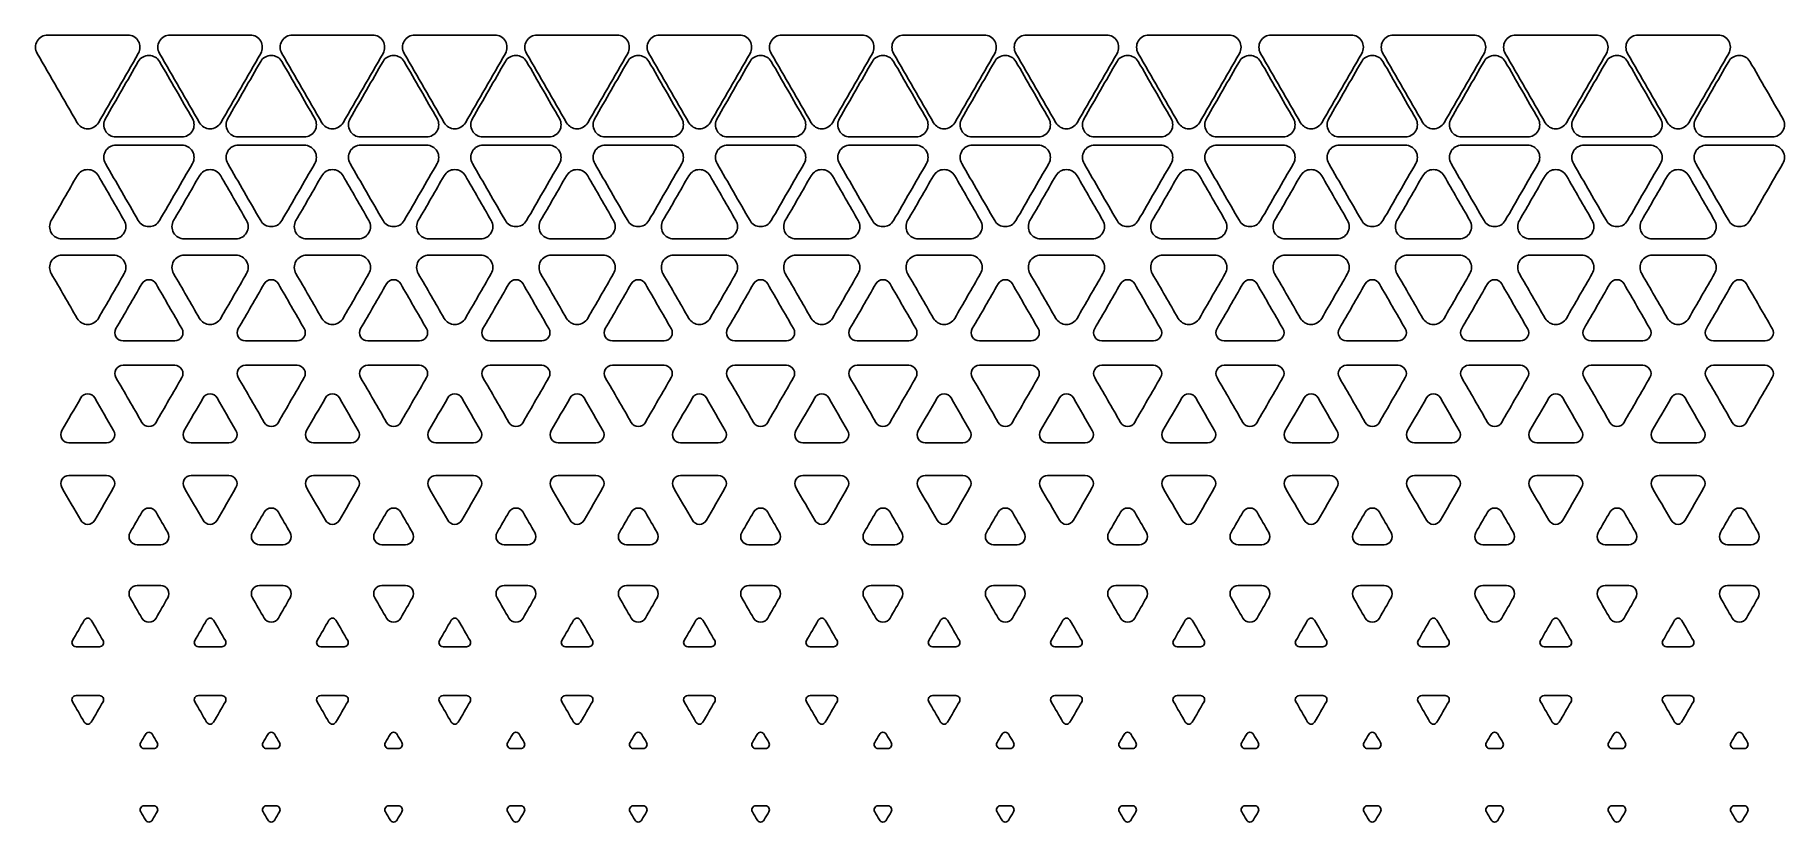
# Model space of a CAD drawing. Extents: x -66 to 148, y 54 to 150.
import ezdxf

# ---------------------------------------------------------------- set-up
doc = ezdxf.new("R2010")
doc.units = 0
doc.layers.add('Default', color=7, linetype='Continuous')

msp = doc.modelspace()

# ---------------------------------------------------------------- linework, layer by layer
at = {"layer": 'Default'}
for points, knots in [([(-66.2, 147.75), (-66.47, 148.21), (-66.47, 148.79), (-66.2, 149.25), (-65.93, 149.71), (-65.44, 150), (-64.9, 150), (-61.63, 150), (-58.37, 150), (-55.1, 150), (-54.56, 150), (-54.07, 149.71), (-53.8, 149.25), (-53.53, 148.79), (-53.53, 148.21), (-53.8, 147.75), (-55.43, 144.92), (-57.07, 142.08), (-58.7, 139.25), (-58.97, 138.79), (-59.46, 138.5), (-60, 138.5), (-60.54, 138.5), (-61.03, 138.79), (-61.3, 139.25), (-62.93, 142.08), (-64.57, 144.92), (-66.2, 147.75)], [0, 0, 0, 0, 1, 1, 1, 2, 2, 2, 11.80577, 11.80577, 11.80577, 12.80577, 12.80577, 12.80577, 13.80577, 13.80577, 13.80577, 23.616986, 23.616986, 23.616986, 24.616986, 24.616986, 24.616986, 25.616986, 25.616986, 25.616986, 35.428202, 35.428202, 35.428202, 35.428202]), ([(-51.2, 147.75), (-51.47, 148.21), (-51.47, 148.79), (-51.2, 149.25), (-50.93, 149.71), (-50.44, 150), (-49.9, 150), (-46.63, 150), (-43.37, 150), (-40.1, 150), (-39.56, 150), (-39.07, 149.71), (-38.8, 149.25), (-38.53, 148.79), (-38.53, 148.21), (-38.8, 147.75), (-40.43, 144.92), (-42.07, 142.08), (-43.7, 139.25), (-43.97, 138.79), (-44.46, 138.5), (-45, 138.5), (-45.54, 138.5), (-46.03, 138.79), (-46.3, 139.25), (-47.93, 142.08), (-49.57, 144.92), (-51.2, 147.75)], [0, 0, 0, 0, 1, 1, 1, 2, 2, 2, 11.80577, 11.80577, 11.80577, 12.80577, 12.80577, 12.80577, 13.80577, 13.80577, 13.80577, 23.616986, 23.616986, 23.616986, 24.616986, 24.616986, 24.616986, 25.616986, 25.616986, 25.616986, 35.428202, 35.428202, 35.428202, 35.428202]), ([(-36.2, 147.75), (-36.47, 148.21), (-36.47, 148.79), (-36.2, 149.25), (-35.93, 149.71), (-35.44, 150), (-34.9, 150), (-31.63, 150), (-28.37, 150), (-25.1, 150), (-24.56, 150), (-24.07, 149.71), (-23.8, 149.25), (-23.53, 148.79), (-23.53, 148.21), (-23.8, 147.75), (-25.43, 144.92), (-27.07, 142.08), (-28.7, 139.25), (-28.97, 138.79), (-29.46, 138.5), (-30, 138.5), (-30.54, 138.5), (-31.03, 138.79), (-31.3, 139.25), (-32.93, 142.08), (-34.57, 144.92), (-36.2, 147.75)], [0, 0, 0, 0, 1, 1, 1, 2, 2, 2, 11.80577, 11.80577, 11.80577, 12.80577, 12.80577, 12.80577, 13.80577, 13.80577, 13.80577, 23.616986, 23.616986, 23.616986, 24.616986, 24.616986, 24.616986, 25.616986, 25.616986, 25.616986, 35.428202, 35.428202, 35.428202, 35.428202]), ([(-21.2, 147.75), (-21.47, 148.21), (-21.47, 148.79), (-21.2, 149.25), (-20.93, 149.71), (-20.44, 150), (-19.9, 150), (-16.63, 150), (-13.37, 150), (-10.1, 150), (-9.56, 150), (-9.07, 149.71), (-8.8, 149.25), (-8.53, 148.79), (-8.53, 148.21), (-8.8, 147.75), (-10.43, 144.92), (-12.07, 142.08), (-13.7, 139.25), (-13.97, 138.79), (-14.46, 138.5), (-15, 138.5), (-15.54, 138.5), (-16.03, 138.79), (-16.3, 139.25), (-17.93, 142.08), (-19.57, 144.92), (-21.2, 147.75)], [0, 0, 0, 0, 1, 1, 1, 2, 2, 2, 11.80577, 11.80577, 11.80577, 12.80577, 12.80577, 12.80577, 13.80577, 13.80577, 13.80577, 23.616986, 23.616986, 23.616986, 24.616986, 24.616986, 24.616986, 25.616986, 25.616986, 25.616986, 35.428202, 35.428202, 35.428202, 35.428202]), ([(-6.2, 147.75), (-6.47, 148.21), (-6.47, 148.79), (-6.2, 149.25), (-5.93, 149.71), (-5.44, 150), (-4.9, 150), (-1.63, 150), (1.63, 150), (4.9, 150), (5.44, 150), (5.93, 149.71), (6.2, 149.25), (6.47, 148.79), (6.47, 148.21), (6.2, 147.75), (4.57, 144.92), (2.93, 142.08), (1.3, 139.25), (1.03, 138.79), (0.54, 138.5), (0, 138.5), (-0.54, 138.5), (-1.03, 138.79), (-1.3, 139.25), (-2.93, 142.08), (-4.57, 144.92), (-6.2, 147.75)], [0, 0, 0, 0, 1, 1, 1, 2, 2, 2, 11.80577, 11.80577, 11.80577, 12.80577, 12.80577, 12.80577, 13.80577, 13.80577, 13.80577, 23.616986, 23.616986, 23.616986, 24.616986, 24.616986, 24.616986, 25.616986, 25.616986, 25.616986, 35.428202, 35.428202, 35.428202, 35.428202]), ([(8.8, 147.75), (8.53, 148.21), (8.53, 148.79), (8.8, 149.25), (9.07, 149.71), (9.56, 150), (10.1, 150), (13.37, 150), (16.63, 150), (19.9, 150), (20.44, 150), (20.93, 149.71), (21.2, 149.25), (21.47, 148.79), (21.47, 148.21), (21.2, 147.75), (19.57, 144.92), (17.93, 142.08), (16.3, 139.25), (16.03, 138.79), (15.54, 138.5), (15, 138.5), (14.46, 138.5), (13.97, 138.79), (13.7, 139.25), (12.07, 142.08), (10.43, 144.92), (8.8, 147.75)], [0, 0, 0, 0, 1, 1, 1, 2, 2, 2, 11.80577, 11.80577, 11.80577, 12.80577, 12.80577, 12.80577, 13.80577, 13.80577, 13.80577, 23.616986, 23.616986, 23.616986, 24.616986, 24.616986, 24.616986, 25.616986, 25.616986, 25.616986, 35.428202, 35.428202, 35.428202, 35.428202]), ([(23.8, 147.75), (23.53, 148.21), (23.53, 148.79), (23.8, 149.25), (24.07, 149.71), (24.56, 150), (25.1, 150), (28.37, 150), (31.63, 150), (34.9, 150), (35.44, 150), (35.93, 149.71), (36.2, 149.25), (36.47, 148.79), (36.47, 148.21), (36.2, 147.75), (34.57, 144.92), (32.93, 142.08), (31.3, 139.25), (31.03, 138.79), (30.54, 138.5), (30, 138.5), (29.46, 138.5), (28.97, 138.79), (28.7, 139.25), (27.07, 142.08), (25.43, 144.92), (23.8, 147.75)], [0, 0, 0, 0, 1, 1, 1, 2, 2, 2, 11.80577, 11.80577, 11.80577, 12.80577, 12.80577, 12.80577, 13.80577, 13.80577, 13.80577, 23.616986, 23.616986, 23.616986, 24.616986, 24.616986, 24.616986, 25.616986, 25.616986, 25.616986, 35.428202, 35.428202, 35.428202, 35.428202]), ([(38.8, 147.75), (38.53, 148.21), (38.53, 148.79), (38.8, 149.25), (39.07, 149.71), (39.56, 150), (40.1, 150), (43.37, 150), (46.63, 150), (49.9, 150), (50.44, 150), (50.93, 149.71), (51.2, 149.25), (51.47, 148.79), (51.47, 148.21), (51.2, 147.75), (49.57, 144.92), (47.93, 142.08), (46.3, 139.25), (46.03, 138.79), (45.54, 138.5), (45, 138.5), (44.46, 138.5), (43.97, 138.79), (43.7, 139.25), (42.07, 142.08), (40.43, 144.92), (38.8, 147.75)], [0, 0, 0, 0, 1, 1, 1, 2, 2, 2, 11.80577, 11.80577, 11.80577, 12.80577, 12.80577, 12.80577, 13.80577, 13.80577, 13.80577, 23.616986, 23.616986, 23.616986, 24.616986, 24.616986, 24.616986, 25.616986, 25.616986, 25.616986, 35.428202, 35.428202, 35.428202, 35.428202]), ([(53.8, 147.75), (53.53, 148.21), (53.53, 148.79), (53.8, 149.25), (54.07, 149.71), (54.56, 150), (55.1, 150), (58.37, 150), (61.63, 150), (64.9, 150), (65.44, 150), (65.93, 149.71), (66.2, 149.25), (66.47, 148.79), (66.47, 148.21), (66.2, 147.75), (64.57, 144.92), (62.93, 142.08), (61.3, 139.25), (61.03, 138.79), (60.54, 138.5), (60, 138.5), (59.46, 138.5), (58.97, 138.79), (58.7, 139.25), (57.07, 142.08), (55.43, 144.92), (53.8, 147.75)], [0, 0, 0, 0, 1, 1, 1, 2, 2, 2, 11.80577, 11.80577, 11.80577, 12.80577, 12.80577, 12.80577, 13.80577, 13.80577, 13.80577, 23.616986, 23.616986, 23.616986, 24.616986, 24.616986, 24.616986, 25.616986, 25.616986, 25.616986, 35.428202, 35.428202, 35.428202, 35.428202]), ([(68.8, 147.75), (68.53, 148.21), (68.53, 148.79), (68.8, 149.25), (69.07, 149.71), (69.56, 150), (70.1, 150), (73.37, 150), (76.63, 150), (79.9, 150), (80.44, 150), (80.93, 149.71), (81.2, 149.25), (81.47, 148.79), (81.47, 148.21), (81.2, 147.75), (79.57, 144.92), (77.93, 142.08), (76.3, 139.25), (76.03, 138.79), (75.54, 138.5), (75, 138.5), (74.46, 138.5), (73.97, 138.79), (73.7, 139.25), (72.07, 142.08), (70.43, 144.92), (68.8, 147.75)], [0, 0, 0, 0, 1, 1, 1, 2, 2, 2, 11.80577, 11.80577, 11.80577, 12.80577, 12.80577, 12.80577, 13.80577, 13.80577, 13.80577, 23.616986, 23.616986, 23.616986, 24.616986, 24.616986, 24.616986, 25.616986, 25.616986, 25.616986, 35.428202, 35.428202, 35.428202, 35.428202]), ([(83.8, 147.75), (83.53, 148.21), (83.53, 148.79), (83.8, 149.25), (84.07, 149.71), (84.56, 150), (85.1, 150), (88.37, 150), (91.63, 150), (94.9, 150), (95.44, 150), (95.93, 149.71), (96.2, 149.25), (96.47, 148.79), (96.47, 148.21), (96.2, 147.75), (94.57, 144.92), (92.93, 142.08), (91.3, 139.25), (91.03, 138.79), (90.54, 138.5), (90, 138.5), (89.46, 138.5), (88.97, 138.79), (88.7, 139.25), (87.07, 142.08), (85.43, 144.92), (83.8, 147.75)], [0, 0, 0, 0, 1, 1, 1, 2, 2, 2, 11.80577, 11.80577, 11.80577, 12.80577, 12.80577, 12.80577, 13.80577, 13.80577, 13.80577, 23.616986, 23.616986, 23.616986, 24.616986, 24.616986, 24.616986, 25.616986, 25.616986, 25.616986, 35.428202, 35.428202, 35.428202, 35.428202]), ([(98.8, 147.75), (98.53, 148.21), (98.53, 148.79), (98.8, 149.25), (99.07, 149.71), (99.56, 150), (100.1, 150), (103.37, 150), (106.63, 150), (109.9, 150), (110.44, 150), (110.93, 149.71), (111.2, 149.25), (111.47, 148.79), (111.47, 148.21), (111.2, 147.75), (109.57, 144.92), (107.93, 142.08), (106.3, 139.25), (106.03, 138.79), (105.54, 138.5), (105, 138.5), (104.46, 138.5), (103.97, 138.79), (103.7, 139.25), (102.07, 142.08), (100.43, 144.92), (98.8, 147.75)], [0, 0, 0, 0, 1, 1, 1, 2, 2, 2, 11.80577, 11.80577, 11.80577, 12.80577, 12.80577, 12.80577, 13.80577, 13.80577, 13.80577, 23.616986, 23.616986, 23.616986, 24.616986, 24.616986, 24.616986, 25.616986, 25.616986, 25.616986, 35.428202, 35.428202, 35.428202, 35.428202]), ([(113.8, 147.75), (113.53, 148.21), (113.53, 148.79), (113.8, 149.25), (114.07, 149.71), (114.56, 150), (115.1, 150), (118.37, 150), (121.63, 150), (124.9, 150), (125.44, 150), (125.93, 149.71), (126.2, 149.25), (126.47, 148.79), (126.47, 148.21), (126.2, 147.75), (124.57, 144.92), (122.93, 142.08), (121.3, 139.25), (121.03, 138.79), (120.54, 138.5), (120, 138.5), (119.46, 138.5), (118.97, 138.79), (118.7, 139.25), (117.07, 142.08), (115.43, 144.92), (113.8, 147.75)], [0, 0, 0, 0, 1, 1, 1, 2, 2, 2, 11.80577, 11.80577, 11.80577, 12.80577, 12.80577, 12.80577, 13.80577, 13.80577, 13.80577, 23.616986, 23.616986, 23.616986, 24.616986, 24.616986, 24.616986, 25.616986, 25.616986, 25.616986, 35.428202, 35.428202, 35.428202, 35.428202]), ([(128.8, 147.75), (128.53, 148.21), (128.53, 148.79), (128.8, 149.25), (129.07, 149.71), (129.56, 150), (130.1, 150), (133.37, 150), (136.63, 150), (139.9, 150), (140.44, 150), (140.93, 149.71), (141.2, 149.25), (141.47, 148.79), (141.47, 148.21), (141.2, 147.75), (139.57, 144.92), (137.93, 142.08), (136.3, 139.25), (136.03, 138.79), (135.54, 138.5), (135, 138.5), (134.46, 138.5), (133.97, 138.79), (133.7, 139.25), (132.07, 142.08), (130.43, 144.92), (128.8, 147.75)], [0, 0, 0, 0, 1, 1, 1, 2, 2, 2, 11.80577, 11.80577, 11.80577, 12.80577, 12.80577, 12.80577, 13.80577, 13.80577, 13.80577, 23.616986, 23.616986, 23.616986, 24.616986, 24.616986, 24.616986, 25.616986, 25.616986, 25.616986, 35.428202, 35.428202, 35.428202, 35.428202]), ([(-51.2, 146.75), (-51.47, 147.21), (-51.96, 147.5), (-52.5, 147.5), (-53.04, 147.5), (-53.53, 147.21), (-53.8, 146.75), (-55.15, 144.41), (-56.49, 142.08), (-57.84, 139.75), (-58.1, 139.29), (-58.1, 138.71), (-57.84, 138.25), (-57.57, 137.79), (-57.07, 137.5), (-56.54, 137.5), (-53.85, 137.5), (-51.15, 137.5), (-48.46, 137.5), (-47.93, 137.5), (-47.43, 137.79), (-47.16, 138.25), (-46.9, 138.71), (-46.9, 139.29), (-47.16, 139.75), (-48.51, 142.08), (-49.85, 144.41), (-51.2, 146.75)], [0, 0, 0, 0, 1, 1, 1, 2, 2, 2, 10.078844, 10.078844, 10.078844, 11.078844, 11.078844, 11.078844, 12.078844, 12.078844, 12.078844, 20.153204, 20.153204, 20.153204, 21.153204, 21.153204, 21.153204, 22.153204, 22.153204, 22.153204, 30.232048, 30.232048, 30.232048, 30.232048]), ([(-36.2, 146.75), (-36.47, 147.21), (-36.96, 147.5), (-37.5, 147.5), (-38.04, 147.5), (-38.53, 147.21), (-38.8, 146.75), (-40.15, 144.41), (-41.49, 142.08), (-42.84, 139.75), (-43.1, 139.29), (-43.1, 138.71), (-42.84, 138.25), (-42.57, 137.79), (-42.07, 137.5), (-41.54, 137.5), (-38.85, 137.5), (-36.15, 137.5), (-33.46, 137.5), (-32.93, 137.5), (-32.43, 137.79), (-32.16, 138.25), (-31.9, 138.71), (-31.9, 139.29), (-32.16, 139.75), (-33.51, 142.08), (-34.85, 144.41), (-36.2, 146.75)], [0, 0, 0, 0, 1, 1, 1, 2, 2, 2, 10.078844, 10.078844, 10.078844, 11.078844, 11.078844, 11.078844, 12.078844, 12.078844, 12.078844, 20.153204, 20.153204, 20.153204, 21.153204, 21.153204, 21.153204, 22.153204, 22.153204, 22.153204, 30.232048, 30.232048, 30.232048, 30.232048]), ([(-21.2, 146.75), (-21.47, 147.21), (-21.96, 147.5), (-22.5, 147.5), (-23.04, 147.5), (-23.53, 147.21), (-23.8, 146.75), (-25.15, 144.41), (-26.49, 142.08), (-27.84, 139.75), (-28.1, 139.29), (-28.1, 138.71), (-27.84, 138.25), (-27.57, 137.79), (-27.07, 137.5), (-26.54, 137.5), (-23.85, 137.5), (-21.15, 137.5), (-18.46, 137.5), (-17.93, 137.5), (-17.43, 137.79), (-17.16, 138.25), (-16.9, 138.71), (-16.9, 139.29), (-17.16, 139.75), (-18.51, 142.08), (-19.85, 144.41), (-21.2, 146.75)], [0, 0, 0, 0, 1, 1, 1, 2, 2, 2, 10.078844, 10.078844, 10.078844, 11.078844, 11.078844, 11.078844, 12.078844, 12.078844, 12.078844, 20.153204, 20.153204, 20.153204, 21.153204, 21.153204, 21.153204, 22.153204, 22.153204, 22.153204, 30.232048, 30.232048, 30.232048, 30.232048]), ([(-6.2, 146.75), (-6.47, 147.21), (-6.96, 147.5), (-7.5, 147.5), (-8.04, 147.5), (-8.53, 147.21), (-8.8, 146.75), (-10.15, 144.41), (-11.49, 142.08), (-12.84, 139.75), (-13.1, 139.29), (-13.1, 138.71), (-12.84, 138.25), (-12.57, 137.79), (-12.07, 137.5), (-11.54, 137.5), (-8.85, 137.5), (-6.15, 137.5), (-3.46, 137.5), (-2.93, 137.5), (-2.43, 137.79), (-2.16, 138.25), (-1.9, 138.71), (-1.9, 139.29), (-2.16, 139.75), (-3.51, 142.08), (-4.85, 144.41), (-6.2, 146.75)], [0, 0, 0, 0, 1, 1, 1, 2, 2, 2, 10.078844, 10.078844, 10.078844, 11.078844, 11.078844, 11.078844, 12.078844, 12.078844, 12.078844, 20.153204, 20.153204, 20.153204, 21.153204, 21.153204, 21.153204, 22.153204, 22.153204, 22.153204, 30.232048, 30.232048, 30.232048, 30.232048]), ([(8.8, 146.75), (8.53, 147.21), (8.04, 147.5), (7.5, 147.5), (6.96, 147.5), (6.47, 147.21), (6.2, 146.75), (4.85, 144.41), (3.51, 142.08), (2.16, 139.75), (1.9, 139.29), (1.9, 138.71), (2.16, 138.25), (2.43, 137.79), (2.93, 137.5), (3.46, 137.5), (6.15, 137.5), (8.85, 137.5), (11.54, 137.5), (12.07, 137.5), (12.57, 137.79), (12.84, 138.25), (13.1, 138.71), (13.1, 139.29), (12.84, 139.75), (11.49, 142.08), (10.15, 144.41), (8.8, 146.75)], [0, 0, 0, 0, 1, 1, 1, 2, 2, 2, 10.078844, 10.078844, 10.078844, 11.078844, 11.078844, 11.078844, 12.078844, 12.078844, 12.078844, 20.153204, 20.153204, 20.153204, 21.153204, 21.153204, 21.153204, 22.153204, 22.153204, 22.153204, 30.232048, 30.232048, 30.232048, 30.232048]), ([(23.8, 146.75), (23.53, 147.21), (23.04, 147.5), (22.5, 147.5), (21.96, 147.5), (21.47, 147.21), (21.2, 146.75), (19.85, 144.41), (18.51, 142.08), (17.16, 139.75), (16.9, 139.29), (16.9, 138.71), (17.16, 138.25), (17.43, 137.79), (17.93, 137.5), (18.46, 137.5), (21.15, 137.5), (23.85, 137.5), (26.54, 137.5), (27.07, 137.5), (27.57, 137.79), (27.84, 138.25), (28.1, 138.71), (28.1, 139.29), (27.84, 139.75), (26.49, 142.08), (25.15, 144.41), (23.8, 146.75)], [0, 0, 0, 0, 1, 1, 1, 2, 2, 2, 10.078844, 10.078844, 10.078844, 11.078844, 11.078844, 11.078844, 12.078844, 12.078844, 12.078844, 20.153204, 20.153204, 20.153204, 21.153204, 21.153204, 21.153204, 22.153204, 22.153204, 22.153204, 30.232048, 30.232048, 30.232048, 30.232048]), ([(38.8, 146.75), (38.53, 147.21), (38.04, 147.5), (37.5, 147.5), (36.96, 147.5), (36.47, 147.21), (36.2, 146.75), (34.85, 144.41), (33.51, 142.08), (32.16, 139.75), (31.9, 139.29), (31.9, 138.71), (32.16, 138.25), (32.43, 137.79), (32.93, 137.5), (33.46, 137.5), (36.15, 137.5), (38.85, 137.5), (41.54, 137.5), (42.07, 137.5), (42.57, 137.79), (42.84, 138.25), (43.1, 138.71), (43.1, 139.29), (42.84, 139.75), (41.49, 142.08), (40.15, 144.41), (38.8, 146.75)], [0, 0, 0, 0, 1, 1, 1, 2, 2, 2, 10.078844, 10.078844, 10.078844, 11.078844, 11.078844, 11.078844, 12.078844, 12.078844, 12.078844, 20.153204, 20.153204, 20.153204, 21.153204, 21.153204, 21.153204, 22.153204, 22.153204, 22.153204, 30.232048, 30.232048, 30.232048, 30.232048]), ([(53.8, 146.75), (53.53, 147.21), (53.04, 147.5), (52.5, 147.5), (51.96, 147.5), (51.47, 147.21), (51.2, 146.75), (49.85, 144.41), (48.51, 142.08), (47.16, 139.75), (46.9, 139.29), (46.9, 138.71), (47.16, 138.25), (47.43, 137.79), (47.93, 137.5), (48.46, 137.5), (51.15, 137.5), (53.85, 137.5), (56.54, 137.5), (57.07, 137.5), (57.57, 137.79), (57.84, 138.25), (58.1, 138.71), (58.1, 139.29), (57.84, 139.75), (56.49, 142.08), (55.15, 144.41), (53.8, 146.75)], [0, 0, 0, 0, 1, 1, 1, 2, 2, 2, 10.078844, 10.078844, 10.078844, 11.078844, 11.078844, 11.078844, 12.078844, 12.078844, 12.078844, 20.153204, 20.153204, 20.153204, 21.153204, 21.153204, 21.153204, 22.153204, 22.153204, 22.153204, 30.232048, 30.232048, 30.232048, 30.232048]), ([(68.8, 146.75), (68.53, 147.21), (68.04, 147.5), (67.5, 147.5), (66.96, 147.5), (66.47, 147.21), (66.2, 146.75), (64.85, 144.41), (63.51, 142.08), (62.16, 139.75), (61.9, 139.29), (61.9, 138.71), (62.16, 138.25), (62.43, 137.79), (62.93, 137.5), (63.46, 137.5), (66.15, 137.5), (68.85, 137.5), (71.54, 137.5), (72.07, 137.5), (72.57, 137.79), (72.84, 138.25), (73.1, 138.71), (73.1, 139.29), (72.84, 139.75), (71.49, 142.08), (70.15, 144.41), (68.8, 146.75)], [0, 0, 0, 0, 1, 1, 1, 2, 2, 2, 10.078844, 10.078844, 10.078844, 11.078844, 11.078844, 11.078844, 12.078844, 12.078844, 12.078844, 20.153204, 20.153204, 20.153204, 21.153204, 21.153204, 21.153204, 22.153204, 22.153204, 22.153204, 30.232048, 30.232048, 30.232048, 30.232048]), ([(83.8, 146.75), (83.53, 147.21), (83.04, 147.5), (82.5, 147.5), (81.96, 147.5), (81.47, 147.21), (81.2, 146.75), (79.85, 144.41), (78.51, 142.08), (77.16, 139.75), (76.9, 139.29), (76.9, 138.71), (77.16, 138.25), (77.43, 137.79), (77.93, 137.5), (78.46, 137.5), (81.15, 137.5), (83.85, 137.5), (86.54, 137.5), (87.07, 137.5), (87.57, 137.79), (87.84, 138.25), (88.1, 138.71), (88.1, 139.29), (87.84, 139.75), (86.49, 142.08), (85.15, 144.41), (83.8, 146.75)], [0, 0, 0, 0, 1, 1, 1, 2, 2, 2, 10.078844, 10.078844, 10.078844, 11.078844, 11.078844, 11.078844, 12.078844, 12.078844, 12.078844, 20.153204, 20.153204, 20.153204, 21.153204, 21.153204, 21.153204, 22.153204, 22.153204, 22.153204, 30.232048, 30.232048, 30.232048, 30.232048]), ([(98.8, 146.75), (98.53, 147.21), (98.04, 147.5), (97.5, 147.5), (96.96, 147.5), (96.47, 147.21), (96.2, 146.75), (94.85, 144.41), (93.51, 142.08), (92.16, 139.75), (91.9, 139.29), (91.9, 138.71), (92.16, 138.25), (92.43, 137.79), (92.93, 137.5), (93.46, 137.5), (96.15, 137.5), (98.85, 137.5), (101.54, 137.5), (102.07, 137.5), (102.57, 137.79), (102.84, 138.25), (103.1, 138.71), (103.1, 139.29), (102.84, 139.75), (101.49, 142.08), (100.15, 144.41), (98.8, 146.75)], [0, 0, 0, 0, 1, 1, 1, 2, 2, 2, 10.078844, 10.078844, 10.078844, 11.078844, 11.078844, 11.078844, 12.078844, 12.078844, 12.078844, 20.153204, 20.153204, 20.153204, 21.153204, 21.153204, 21.153204, 22.153204, 22.153204, 22.153204, 30.232048, 30.232048, 30.232048, 30.232048]), ([(113.8, 146.75), (113.53, 147.21), (113.04, 147.5), (112.5, 147.5), (111.96, 147.5), (111.47, 147.21), (111.2, 146.75), (109.85, 144.41), (108.51, 142.08), (107.16, 139.75), (106.9, 139.29), (106.9, 138.71), (107.16, 138.25), (107.43, 137.79), (107.93, 137.5), (108.46, 137.5), (111.15, 137.5), (113.85, 137.5), (116.54, 137.5), (117.07, 137.5), (117.57, 137.79), (117.84, 138.25), (118.1, 138.71), (118.1, 139.29), (117.84, 139.75), (116.49, 142.08), (115.15, 144.41), (113.8, 146.75)], [0, 0, 0, 0, 1, 1, 1, 2, 2, 2, 10.078844, 10.078844, 10.078844, 11.078844, 11.078844, 11.078844, 12.078844, 12.078844, 12.078844, 20.153204, 20.153204, 20.153204, 21.153204, 21.153204, 21.153204, 22.153204, 22.153204, 22.153204, 30.232048, 30.232048, 30.232048, 30.232048]), ([(128.8, 146.75), (128.53, 147.21), (128.04, 147.5), (127.5, 147.5), (126.96, 147.5), (126.47, 147.21), (126.2, 146.75), (124.85, 144.41), (123.51, 142.08), (122.16, 139.75), (121.9, 139.29), (121.9, 138.71), (122.16, 138.25), (122.43, 137.79), (122.93, 137.5), (123.46, 137.5), (126.15, 137.5), (128.85, 137.5), (131.54, 137.5), (132.07, 137.5), (132.57, 137.79), (132.84, 138.25), (133.1, 138.71), (133.1, 139.29), (132.84, 139.75), (131.49, 142.08), (130.15, 144.41), (128.8, 146.75)], [0, 0, 0, 0, 1, 1, 1, 2, 2, 2, 10.078844, 10.078844, 10.078844, 11.078844, 11.078844, 11.078844, 12.078844, 12.078844, 12.078844, 20.153204, 20.153204, 20.153204, 21.153204, 21.153204, 21.153204, 22.153204, 22.153204, 22.153204, 30.232048, 30.232048, 30.232048, 30.232048]), ([(143.8, 146.75), (143.53, 147.21), (143.04, 147.5), (142.5, 147.5), (141.96, 147.5), (141.47, 147.21), (141.2, 146.75), (139.85, 144.41), (138.51, 142.08), (137.16, 139.75), (136.9, 139.29), (136.9, 138.71), (137.16, 138.25), (137.43, 137.79), (137.93, 137.5), (138.46, 137.5), (141.15, 137.5), (143.85, 137.5), (146.54, 137.5), (147.07, 137.5), (147.57, 137.79), (147.84, 138.25), (148.1, 138.71), (148.1, 139.29), (147.84, 139.75), (146.49, 142.08), (145.15, 144.41), (143.8, 146.75)], [0, 0, 0, 0, 1, 1, 1, 2, 2, 2, 10.078844, 10.078844, 10.078844, 11.078844, 11.078844, 11.078844, 12.078844, 12.078844, 12.078844, 20.153204, 20.153204, 20.153204, 21.153204, 21.153204, 21.153204, 22.153204, 22.153204, 22.153204, 30.232048, 30.232048, 30.232048, 30.232048]), ([(-51.2, 127.25), (-51.47, 126.79), (-51.96, 126.5), (-52.5, 126.5), (-53.04, 126.5), (-53.53, 126.79), (-53.8, 127.25), (-55.15, 129.59), (-56.49, 131.92), (-57.84, 134.25), (-58.1, 134.71), (-58.1, 135.29), (-57.84, 135.75), (-57.57, 136.21), (-57.07, 136.5), (-56.54, 136.5), (-53.85, 136.5), (-51.15, 136.5), (-48.46, 136.5), (-47.93, 136.5), (-47.43, 136.21), (-47.16, 135.75), (-46.9, 135.29), (-46.9, 134.71), (-47.16, 134.25), (-48.51, 131.92), (-49.85, 129.59), (-51.2, 127.25)], [0, 0, 0, 0, 1, 1, 1, 2, 2, 2, 10.078844, 10.078844, 10.078844, 11.078844, 11.078844, 11.078844, 12.078844, 12.078844, 12.078844, 20.153204, 20.153204, 20.153204, 21.153204, 21.153204, 21.153204, 22.153204, 22.153204, 22.153204, 30.232048, 30.232048, 30.232048, 30.232048]), ([(-36.2, 127.25), (-36.47, 126.79), (-36.96, 126.5), (-37.5, 126.5), (-38.04, 126.5), (-38.53, 126.79), (-38.8, 127.25), (-40.15, 129.59), (-41.49, 131.92), (-42.84, 134.25), (-43.1, 134.71), (-43.1, 135.29), (-42.84, 135.75), (-42.57, 136.21), (-42.07, 136.5), (-41.54, 136.5), (-38.85, 136.5), (-36.15, 136.5), (-33.46, 136.5), (-32.93, 136.5), (-32.43, 136.21), (-32.16, 135.75), (-31.9, 135.29), (-31.9, 134.71), (-32.16, 134.25), (-33.51, 131.92), (-34.85, 129.59), (-36.2, 127.25)], [0, 0, 0, 0, 1, 1, 1, 2, 2, 2, 10.078844, 10.078844, 10.078844, 11.078844, 11.078844, 11.078844, 12.078844, 12.078844, 12.078844, 20.153204, 20.153204, 20.153204, 21.153204, 21.153204, 21.153204, 22.153204, 22.153204, 22.153204, 30.232048, 30.232048, 30.232048, 30.232048]), ([(-21.2, 127.25), (-21.47, 126.79), (-21.96, 126.5), (-22.5, 126.5), (-23.04, 126.5), (-23.53, 126.79), (-23.8, 127.25), (-25.15, 129.59), (-26.49, 131.92), (-27.84, 134.25), (-28.1, 134.71), (-28.1, 135.29), (-27.84, 135.75), (-27.57, 136.21), (-27.07, 136.5), (-26.54, 136.5), (-23.85, 136.5), (-21.15, 136.5), (-18.46, 136.5), (-17.93, 136.5), (-17.43, 136.21), (-17.16, 135.75), (-16.9, 135.29), (-16.9, 134.71), (-17.16, 134.25), (-18.51, 131.92), (-19.85, 129.59), (-21.2, 127.25)], [0, 0, 0, 0, 1, 1, 1, 2, 2, 2, 10.078844, 10.078844, 10.078844, 11.078844, 11.078844, 11.078844, 12.078844, 12.078844, 12.078844, 20.153204, 20.153204, 20.153204, 21.153204, 21.153204, 21.153204, 22.153204, 22.153204, 22.153204, 30.232048, 30.232048, 30.232048, 30.232048]), ([(-6.2, 127.25), (-6.47, 126.79), (-6.96, 126.5), (-7.5, 126.5), (-8.04, 126.5), (-8.53, 126.79), (-8.8, 127.25), (-10.15, 129.59), (-11.49, 131.92), (-12.84, 134.25), (-13.1, 134.71), (-13.1, 135.29), (-12.84, 135.75), (-12.57, 136.21), (-12.07, 136.5), (-11.54, 136.5), (-8.85, 136.5), (-6.15, 136.5), (-3.46, 136.5), (-2.93, 136.5), (-2.43, 136.21), (-2.16, 135.75), (-1.9, 135.29), (-1.9, 134.71), (-2.16, 134.25), (-3.51, 131.92), (-4.85, 129.59), (-6.2, 127.25)], [0, 0, 0, 0, 1, 1, 1, 2, 2, 2, 10.078844, 10.078844, 10.078844, 11.078844, 11.078844, 11.078844, 12.078844, 12.078844, 12.078844, 20.153204, 20.153204, 20.153204, 21.153204, 21.153204, 21.153204, 22.153204, 22.153204, 22.153204, 30.232048, 30.232048, 30.232048, 30.232048]), ([(8.8, 127.25), (8.53, 126.79), (8.04, 126.5), (7.5, 126.5), (6.96, 126.5), (6.47, 126.79), (6.2, 127.25), (4.85, 129.59), (3.51, 131.92), (2.16, 134.25), (1.9, 134.71), (1.9, 135.29), (2.16, 135.75), (2.43, 136.21), (2.93, 136.5), (3.46, 136.5), (6.15, 136.5), (8.85, 136.5), (11.54, 136.5), (12.07, 136.5), (12.57, 136.21), (12.84, 135.75), (13.1, 135.29), (13.1, 134.71), (12.84, 134.25), (11.49, 131.92), (10.15, 129.59), (8.8, 127.25)], [0, 0, 0, 0, 1, 1, 1, 2, 2, 2, 10.078844, 10.078844, 10.078844, 11.078844, 11.078844, 11.078844, 12.078844, 12.078844, 12.078844, 20.153204, 20.153204, 20.153204, 21.153204, 21.153204, 21.153204, 22.153204, 22.153204, 22.153204, 30.232048, 30.232048, 30.232048, 30.232048]), ([(23.8, 127.25), (23.53, 126.79), (23.04, 126.5), (22.5, 126.5), (21.96, 126.5), (21.47, 126.79), (21.2, 127.25), (19.85, 129.59), (18.51, 131.92), (17.16, 134.25), (16.9, 134.71), (16.9, 135.29), (17.16, 135.75), (17.43, 136.21), (17.93, 136.5), (18.46, 136.5), (21.15, 136.5), (23.85, 136.5), (26.54, 136.5), (27.07, 136.5), (27.57, 136.21), (27.84, 135.75), (28.1, 135.29), (28.1, 134.71), (27.84, 134.25), (26.49, 131.92), (25.15, 129.59), (23.8, 127.25)], [0, 0, 0, 0, 1, 1, 1, 2, 2, 2, 10.078844, 10.078844, 10.078844, 11.078844, 11.078844, 11.078844, 12.078844, 12.078844, 12.078844, 20.153204, 20.153204, 20.153204, 21.153204, 21.153204, 21.153204, 22.153204, 22.153204, 22.153204, 30.232048, 30.232048, 30.232048, 30.232048]), ([(38.8, 127.25), (38.53, 126.79), (38.04, 126.5), (37.5, 126.5), (36.96, 126.5), (36.47, 126.79), (36.2, 127.25), (34.85, 129.59), (33.51, 131.92), (32.16, 134.25), (31.9, 134.71), (31.9, 135.29), (32.16, 135.75), (32.43, 136.21), (32.93, 136.5), (33.46, 136.5), (36.15, 136.5), (38.85, 136.5), (41.54, 136.5), (42.07, 136.5), (42.57, 136.21), (42.84, 135.75), (43.1, 135.29), (43.1, 134.71), (42.84, 134.25), (41.49, 131.92), (40.15, 129.59), (38.8, 127.25)], [0, 0, 0, 0, 1, 1, 1, 2, 2, 2, 10.078844, 10.078844, 10.078844, 11.078844, 11.078844, 11.078844, 12.078844, 12.078844, 12.078844, 20.153204, 20.153204, 20.153204, 21.153204, 21.153204, 21.153204, 22.153204, 22.153204, 22.153204, 30.232048, 30.232048, 30.232048, 30.232048]), ([(53.8, 127.25), (53.53, 126.79), (53.04, 126.5), (52.5, 126.5), (51.96, 126.5), (51.47, 126.79), (51.2, 127.25), (49.85, 129.59), (48.51, 131.92), (47.16, 134.25), (46.9, 134.71), (46.9, 135.29), (47.16, 135.75), (47.43, 136.21), (47.93, 136.5), (48.46, 136.5), (51.15, 136.5), (53.85, 136.5), (56.54, 136.5), (57.07, 136.5), (57.57, 136.21), (57.84, 135.75), (58.1, 135.29), (58.1, 134.71), (57.84, 134.25), (56.49, 131.92), (55.15, 129.59), (53.8, 127.25)], [0, 0, 0, 0, 1, 1, 1, 2, 2, 2, 10.078844, 10.078844, 10.078844, 11.078844, 11.078844, 11.078844, 12.078844, 12.078844, 12.078844, 20.153204, 20.153204, 20.153204, 21.153204, 21.153204, 21.153204, 22.153204, 22.153204, 22.153204, 30.232048, 30.232048, 30.232048, 30.232048]), ([(68.8, 127.25), (68.53, 126.79), (68.04, 126.5), (67.5, 126.5), (66.96, 126.5), (66.47, 126.79), (66.2, 127.25), (64.85, 129.59), (63.51, 131.92), (62.16, 134.25), (61.9, 134.71), (61.9, 135.29), (62.16, 135.75), (62.43, 136.21), (62.93, 136.5), (63.46, 136.5), (66.15, 136.5), (68.85, 136.5), (71.54, 136.5), (72.07, 136.5), (72.57, 136.21), (72.84, 135.75), (73.1, 135.29), (73.1, 134.71), (72.84, 134.25), (71.49, 131.92), (70.15, 129.59), (68.8, 127.25)], [0, 0, 0, 0, 1, 1, 1, 2, 2, 2, 10.078844, 10.078844, 10.078844, 11.078844, 11.078844, 11.078844, 12.078844, 12.078844, 12.078844, 20.153204, 20.153204, 20.153204, 21.153204, 21.153204, 21.153204, 22.153204, 22.153204, 22.153204, 30.232048, 30.232048, 30.232048, 30.232048]), ([(83.8, 127.25), (83.53, 126.79), (83.04, 126.5), (82.5, 126.5), (81.96, 126.5), (81.47, 126.79), (81.2, 127.25), (79.85, 129.59), (78.51, 131.92), (77.16, 134.25), (76.9, 134.71), (76.9, 135.29), (77.16, 135.75), (77.43, 136.21), (77.93, 136.5), (78.46, 136.5), (81.15, 136.5), (83.85, 136.5), (86.54, 136.5), (87.07, 136.5), (87.57, 136.21), (87.84, 135.75), (88.1, 135.29), (88.1, 134.71), (87.84, 134.25), (86.49, 131.92), (85.15, 129.59), (83.8, 127.25)], [0, 0, 0, 0, 1, 1, 1, 2, 2, 2, 10.078844, 10.078844, 10.078844, 11.078844, 11.078844, 11.078844, 12.078844, 12.078844, 12.078844, 20.153204, 20.153204, 20.153204, 21.153204, 21.153204, 21.153204, 22.153204, 22.153204, 22.153204, 30.232048, 30.232048, 30.232048, 30.232048]), ([(98.8, 127.25), (98.53, 126.79), (98.04, 126.5), (97.5, 126.5), (96.96, 126.5), (96.47, 126.79), (96.2, 127.25), (94.85, 129.59), (93.51, 131.92), (92.16, 134.25), (91.9, 134.71), (91.9, 135.29), (92.16, 135.75), (92.43, 136.21), (92.93, 136.5), (93.46, 136.5), (96.15, 136.5), (98.85, 136.5), (101.54, 136.5), (102.07, 136.5), (102.57, 136.21), (102.84, 135.75), (103.1, 135.29), (103.1, 134.71), (102.84, 134.25), (101.49, 131.92), (100.15, 129.59), (98.8, 127.25)], [0, 0, 0, 0, 1, 1, 1, 2, 2, 2, 10.078844, 10.078844, 10.078844, 11.078844, 11.078844, 11.078844, 12.078844, 12.078844, 12.078844, 20.153204, 20.153204, 20.153204, 21.153204, 21.153204, 21.153204, 22.153204, 22.153204, 22.153204, 30.232048, 30.232048, 30.232048, 30.232048]), ([(113.8, 127.25), (113.53, 126.79), (113.04, 126.5), (112.5, 126.5), (111.96, 126.5), (111.47, 126.79), (111.2, 127.25), (109.85, 129.59), (108.51, 131.92), (107.16, 134.25), (106.9, 134.71), (106.9, 135.29), (107.16, 135.75), (107.43, 136.21), (107.93, 136.5), (108.46, 136.5), (111.15, 136.5), (113.85, 136.5), (116.54, 136.5), (117.07, 136.5), (117.57, 136.21), (117.84, 135.75), (118.1, 135.29), (118.1, 134.71), (117.84, 134.25), (116.49, 131.92), (115.15, 129.59), (113.8, 127.25)], [0, 0, 0, 0, 1, 1, 1, 2, 2, 2, 10.078844, 10.078844, 10.078844, 11.078844, 11.078844, 11.078844, 12.078844, 12.078844, 12.078844, 20.153204, 20.153204, 20.153204, 21.153204, 21.153204, 21.153204, 22.153204, 22.153204, 22.153204, 30.232048, 30.232048, 30.232048, 30.232048]), ([(128.8, 127.25), (128.53, 126.79), (128.04, 126.5), (127.5, 126.5), (126.96, 126.5), (126.47, 126.79), (126.2, 127.25), (124.85, 129.59), (123.51, 131.92), (122.16, 134.25), (121.9, 134.71), (121.9, 135.29), (122.16, 135.75), (122.43, 136.21), (122.93, 136.5), (123.46, 136.5), (126.15, 136.5), (128.85, 136.5), (131.54, 136.5), (132.07, 136.5), (132.57, 136.21), (132.84, 135.75), (133.1, 135.29), (133.1, 134.71), (132.84, 134.25), (131.49, 131.92), (130.15, 129.59), (128.8, 127.25)], [0, 0, 0, 0, 1, 1, 1, 2, 2, 2, 10.078844, 10.078844, 10.078844, 11.078844, 11.078844, 11.078844, 12.078844, 12.078844, 12.078844, 20.153204, 20.153204, 20.153204, 21.153204, 21.153204, 21.153204, 22.153204, 22.153204, 22.153204, 30.232048, 30.232048, 30.232048, 30.232048]), ([(143.8, 127.25), (143.53, 126.79), (143.04, 126.5), (142.5, 126.5), (141.96, 126.5), (141.47, 126.79), (141.2, 127.25), (139.85, 129.59), (138.51, 131.92), (137.16, 134.25), (136.9, 134.71), (136.9, 135.29), (137.16, 135.75), (137.43, 136.21), (137.93, 136.5), (138.46, 136.5), (141.15, 136.5), (143.85, 136.5), (146.54, 136.5), (147.07, 136.5), (147.57, 136.21), (147.84, 135.75), (148.1, 135.29), (148.1, 134.71), (147.84, 134.25), (146.49, 131.92), (145.15, 129.59), (143.8, 127.25)], [0, 0, 0, 0, 1, 1, 1, 2, 2, 2, 10.078844, 10.078844, 10.078844, 11.078844, 11.078844, 11.078844, 12.078844, 12.078844, 12.078844, 20.153204, 20.153204, 20.153204, 21.153204, 21.153204, 21.153204, 22.153204, 22.153204, 22.153204, 30.232048, 30.232048, 30.232048, 30.232048]), ([(-58.7, 132.75), (-58.97, 133.21), (-59.46, 133.5), (-60, 133.5), (-60.54, 133.5), (-61.03, 133.21), (-61.3, 132.75), (-62.36, 130.91), (-63.41, 129.08), (-64.47, 127.25), (-64.74, 126.79), (-64.74, 126.21), (-64.47, 125.75), (-64.2, 125.29), (-63.71, 125), (-63.17, 125), (-61.06, 125), (-58.94, 125), (-56.83, 125), (-56.29, 125), (-55.8, 125.29), (-55.53, 125.75), (-55.26, 126.21), (-55.26, 126.79), (-55.53, 127.25), (-56.59, 129.08), (-57.64, 130.91), (-58.7, 132.75)], [0, 0, 0, 0, 1, 1, 1, 2, 2, 2, 8.346472, 8.346472, 8.346472, 9.346472, 9.346472, 9.346472, 10.346472, 10.346472, 10.346472, 16.689422, 16.689422, 16.689422, 17.689422, 17.689422, 17.689422, 18.689422, 18.689422, 18.689422, 25.035895, 25.035895, 25.035895, 25.035895]), ([(-43.7, 132.75), (-43.97, 133.21), (-44.46, 133.5), (-45, 133.5), (-45.54, 133.5), (-46.03, 133.21), (-46.3, 132.75), (-47.36, 130.91), (-48.41, 129.08), (-49.47, 127.25), (-49.74, 126.79), (-49.74, 126.21), (-49.47, 125.75), (-49.2, 125.29), (-48.71, 125), (-48.17, 125), (-46.06, 125), (-43.94, 125), (-41.83, 125), (-41.29, 125), (-40.8, 125.29), (-40.53, 125.75), (-40.26, 126.21), (-40.26, 126.79), (-40.53, 127.25), (-41.59, 129.08), (-42.64, 130.91), (-43.7, 132.75)], [0, 0, 0, 0, 1, 1, 1, 2, 2, 2, 8.346472, 8.346472, 8.346472, 9.346472, 9.346472, 9.346472, 10.346472, 10.346472, 10.346472, 16.689422, 16.689422, 16.689422, 17.689422, 17.689422, 17.689422, 18.689422, 18.689422, 18.689422, 25.035895, 25.035895, 25.035895, 25.035895]), ([(-28.7, 132.75), (-28.97, 133.21), (-29.46, 133.5), (-30, 133.5), (-30.54, 133.5), (-31.03, 133.21), (-31.3, 132.75), (-32.36, 130.91), (-33.41, 129.08), (-34.47, 127.25), (-34.74, 126.79), (-34.74, 126.21), (-34.47, 125.75), (-34.2, 125.29), (-33.71, 125), (-33.17, 125), (-31.06, 125), (-28.94, 125), (-26.83, 125), (-26.29, 125), (-25.8, 125.29), (-25.53, 125.75), (-25.26, 126.21), (-25.26, 126.79), (-25.53, 127.25), (-26.59, 129.08), (-27.64, 130.91), (-28.7, 132.75)], [0, 0, 0, 0, 1, 1, 1, 2, 2, 2, 8.346472, 8.346472, 8.346472, 9.346472, 9.346472, 9.346472, 10.346472, 10.346472, 10.346472, 16.689422, 16.689422, 16.689422, 17.689422, 17.689422, 17.689422, 18.689422, 18.689422, 18.689422, 25.035895, 25.035895, 25.035895, 25.035895]), ([(-13.7, 132.75), (-13.97, 133.21), (-14.46, 133.5), (-15, 133.5), (-15.54, 133.5), (-16.03, 133.21), (-16.3, 132.75), (-17.36, 130.91), (-18.41, 129.08), (-19.47, 127.25), (-19.74, 126.79), (-19.74, 126.21), (-19.47, 125.75), (-19.2, 125.29), (-18.71, 125), (-18.17, 125), (-16.06, 125), (-13.94, 125), (-11.83, 125), (-11.29, 125), (-10.8, 125.29), (-10.53, 125.75), (-10.26, 126.21), (-10.26, 126.79), (-10.53, 127.25), (-11.59, 129.08), (-12.64, 130.91), (-13.7, 132.75)], [0, 0, 0, 0, 1, 1, 1, 2, 2, 2, 8.346472, 8.346472, 8.346472, 9.346472, 9.346472, 9.346472, 10.346472, 10.346472, 10.346472, 16.689422, 16.689422, 16.689422, 17.689422, 17.689422, 17.689422, 18.689422, 18.689422, 18.689422, 25.035895, 25.035895, 25.035895, 25.035895]), ([(1.3, 132.75), (1.03, 133.21), (0.54, 133.5), (0, 133.5), (-0.54, 133.5), (-1.03, 133.21), (-1.3, 132.75), (-2.36, 130.91), (-3.41, 129.08), (-4.47, 127.25), (-4.74, 126.79), (-4.74, 126.21), (-4.47, 125.75), (-4.2, 125.29), (-3.71, 125), (-3.17, 125), (-1.06, 125), (1.06, 125), (3.17, 125), (3.71, 125), (4.2, 125.29), (4.47, 125.75), (4.74, 126.21), (4.74, 126.79), (4.47, 127.25), (3.41, 129.08), (2.36, 130.91), (1.3, 132.75)], [0, 0, 0, 0, 1, 1, 1, 2, 2, 2, 8.346472, 8.346472, 8.346472, 9.346472, 9.346472, 9.346472, 10.346472, 10.346472, 10.346472, 16.689422, 16.689422, 16.689422, 17.689422, 17.689422, 17.689422, 18.689422, 18.689422, 18.689422, 25.035895, 25.035895, 25.035895, 25.035895]), ([(16.3, 132.75), (16.03, 133.21), (15.54, 133.5), (15, 133.5), (14.46, 133.5), (13.97, 133.21), (13.7, 132.75), (12.64, 130.91), (11.59, 129.08), (10.53, 127.25), (10.26, 126.79), (10.26, 126.21), (10.53, 125.75), (10.8, 125.29), (11.29, 125), (11.83, 125), (13.94, 125), (16.06, 125), (18.17, 125), (18.71, 125), (19.2, 125.29), (19.47, 125.75), (19.74, 126.21), (19.74, 126.79), (19.47, 127.25), (18.41, 129.08), (17.36, 130.91), (16.3, 132.75)], [0, 0, 0, 0, 1, 1, 1, 2, 2, 2, 8.346472, 8.346472, 8.346472, 9.346472, 9.346472, 9.346472, 10.346472, 10.346472, 10.346472, 16.689422, 16.689422, 16.689422, 17.689422, 17.689422, 17.689422, 18.689422, 18.689422, 18.689422, 25.035895, 25.035895, 25.035895, 25.035895]), ([(31.3, 132.75), (31.03, 133.21), (30.54, 133.5), (30, 133.5), (29.46, 133.5), (28.97, 133.21), (28.7, 132.75), (27.64, 130.91), (26.59, 129.08), (25.53, 127.25), (25.26, 126.79), (25.26, 126.21), (25.53, 125.75), (25.8, 125.29), (26.29, 125), (26.83, 125), (28.94, 125), (31.06, 125), (33.17, 125), (33.71, 125), (34.2, 125.29), (34.47, 125.75), (34.74, 126.21), (34.74, 126.79), (34.47, 127.25), (33.41, 129.08), (32.36, 130.91), (31.3, 132.75)], [0, 0, 0, 0, 1, 1, 1, 2, 2, 2, 8.346472, 8.346472, 8.346472, 9.346472, 9.346472, 9.346472, 10.346472, 10.346472, 10.346472, 16.689422, 16.689422, 16.689422, 17.689422, 17.689422, 17.689422, 18.689422, 18.689422, 18.689422, 25.035895, 25.035895, 25.035895, 25.035895]), ([(46.3, 132.75), (46.03, 133.21), (45.54, 133.5), (45, 133.5), (44.46, 133.5), (43.97, 133.21), (43.7, 132.75), (42.64, 130.91), (41.59, 129.08), (40.53, 127.25), (40.26, 126.79), (40.26, 126.21), (40.53, 125.75), (40.8, 125.29), (41.29, 125), (41.83, 125), (43.94, 125), (46.06, 125), (48.17, 125), (48.71, 125), (49.2, 125.29), (49.47, 125.75), (49.74, 126.21), (49.74, 126.79), (49.47, 127.25), (48.41, 129.08), (47.36, 130.91), (46.3, 132.75)], [0, 0, 0, 0, 1, 1, 1, 2, 2, 2, 8.346472, 8.346472, 8.346472, 9.346472, 9.346472, 9.346472, 10.346472, 10.346472, 10.346472, 16.689422, 16.689422, 16.689422, 17.689422, 17.689422, 17.689422, 18.689422, 18.689422, 18.689422, 25.035895, 25.035895, 25.035895, 25.035895]), ([(61.3, 132.75), (61.03, 133.21), (60.54, 133.5), (60, 133.5), (59.46, 133.5), (58.97, 133.21), (58.7, 132.75), (57.64, 130.91), (56.59, 129.08), (55.53, 127.25), (55.26, 126.79), (55.26, 126.21), (55.53, 125.75), (55.8, 125.29), (56.29, 125), (56.83, 125), (58.94, 125), (61.06, 125), (63.17, 125), (63.71, 125), (64.2, 125.29), (64.47, 125.75), (64.74, 126.21), (64.74, 126.79), (64.47, 127.25), (63.41, 129.08), (62.36, 130.91), (61.3, 132.75)], [0, 0, 0, 0, 1, 1, 1, 2, 2, 2, 8.346472, 8.346472, 8.346472, 9.346472, 9.346472, 9.346472, 10.346472, 10.346472, 10.346472, 16.689422, 16.689422, 16.689422, 17.689422, 17.689422, 17.689422, 18.689422, 18.689422, 18.689422, 25.035895, 25.035895, 25.035895, 25.035895]), ([(76.3, 132.75), (76.03, 133.21), (75.54, 133.5), (75, 133.5), (74.46, 133.5), (73.97, 133.21), (73.7, 132.75), (72.64, 130.91), (71.59, 129.08), (70.53, 127.25), (70.26, 126.79), (70.26, 126.21), (70.53, 125.75), (70.8, 125.29), (71.29, 125), (71.83, 125), (73.94, 125), (76.06, 125), (78.17, 125), (78.71, 125), (79.2, 125.29), (79.47, 125.75), (79.74, 126.21), (79.74, 126.79), (79.47, 127.25), (78.41, 129.08), (77.36, 130.91), (76.3, 132.75)], [0, 0, 0, 0, 1, 1, 1, 2, 2, 2, 8.346472, 8.346472, 8.346472, 9.346472, 9.346472, 9.346472, 10.346472, 10.346472, 10.346472, 16.689422, 16.689422, 16.689422, 17.689422, 17.689422, 17.689422, 18.689422, 18.689422, 18.689422, 25.035895, 25.035895, 25.035895, 25.035895]), ([(91.3, 132.75), (91.03, 133.21), (90.54, 133.5), (90, 133.5), (89.46, 133.5), (88.97, 133.21), (88.7, 132.75), (87.64, 130.91), (86.59, 129.08), (85.53, 127.25), (85.26, 126.79), (85.26, 126.21), (85.53, 125.75), (85.8, 125.29), (86.29, 125), (86.83, 125), (88.94, 125), (91.06, 125), (93.17, 125), (93.71, 125), (94.2, 125.29), (94.47, 125.75), (94.74, 126.21), (94.74, 126.79), (94.47, 127.25), (93.41, 129.08), (92.36, 130.91), (91.3, 132.75)], [0, 0, 0, 0, 1, 1, 1, 2, 2, 2, 8.346472, 8.346472, 8.346472, 9.346472, 9.346472, 9.346472, 10.346472, 10.346472, 10.346472, 16.689422, 16.689422, 16.689422, 17.689422, 17.689422, 17.689422, 18.689422, 18.689422, 18.689422, 25.035895, 25.035895, 25.035895, 25.035895]), ([(106.3, 132.75), (106.03, 133.21), (105.54, 133.5), (105, 133.5), (104.46, 133.5), (103.97, 133.21), (103.7, 132.75), (102.64, 130.91), (101.59, 129.08), (100.53, 127.25), (100.26, 126.79), (100.26, 126.21), (100.53, 125.75), (100.8, 125.29), (101.29, 125), (101.83, 125), (103.94, 125), (106.06, 125), (108.17, 125), (108.71, 125), (109.2, 125.29), (109.47, 125.75), (109.74, 126.21), (109.74, 126.79), (109.47, 127.25), (108.41, 129.08), (107.36, 130.91), (106.3, 132.75)], [0, 0, 0, 0, 1, 1, 1, 2, 2, 2, 8.346472, 8.346472, 8.346472, 9.346472, 9.346472, 9.346472, 10.346472, 10.346472, 10.346472, 16.689422, 16.689422, 16.689422, 17.689422, 17.689422, 17.689422, 18.689422, 18.689422, 18.689422, 25.035895, 25.035895, 25.035895, 25.035895]), ([(121.3, 132.75), (121.03, 133.21), (120.54, 133.5), (120, 133.5), (119.46, 133.5), (118.97, 133.21), (118.7, 132.75), (117.64, 130.91), (116.59, 129.08), (115.53, 127.25), (115.26, 126.79), (115.26, 126.21), (115.53, 125.75), (115.8, 125.29), (116.29, 125), (116.83, 125), (118.94, 125), (121.06, 125), (123.17, 125), (123.71, 125), (124.2, 125.29), (124.47, 125.75), (124.74, 126.21), (124.74, 126.79), (124.47, 127.25), (123.41, 129.08), (122.36, 130.91), (121.3, 132.75)], [0, 0, 0, 0, 1, 1, 1, 2, 2, 2, 8.346472, 8.346472, 8.346472, 9.346472, 9.346472, 9.346472, 10.346472, 10.346472, 10.346472, 16.689422, 16.689422, 16.689422, 17.689422, 17.689422, 17.689422, 18.689422, 18.689422, 18.689422, 25.035895, 25.035895, 25.035895, 25.035895]), ([(136.3, 132.75), (136.03, 133.21), (135.54, 133.5), (135, 133.5), (134.46, 133.5), (133.97, 133.21), (133.7, 132.75), (132.64, 130.91), (131.59, 129.08), (130.53, 127.25), (130.26, 126.79), (130.26, 126.21), (130.53, 125.75), (130.8, 125.29), (131.29, 125), (131.83, 125), (133.94, 125), (136.06, 125), (138.17, 125), (138.71, 125), (139.2, 125.29), (139.47, 125.75), (139.74, 126.21), (139.74, 126.79), (139.47, 127.25), (138.41, 129.08), (137.36, 130.91), (136.3, 132.75)], [0, 0, 0, 0, 1, 1, 1, 2, 2, 2, 8.346472, 8.346472, 8.346472, 9.346472, 9.346472, 9.346472, 10.346472, 10.346472, 10.346472, 16.689422, 16.689422, 16.689422, 17.689422, 17.689422, 17.689422, 18.689422, 18.689422, 18.689422, 25.035895, 25.035895, 25.035895, 25.035895]), ([(-58.7, 115.25), (-58.97, 114.79), (-59.46, 114.5), (-60, 114.5), (-60.54, 114.5), (-61.03, 114.79), (-61.3, 115.25), (-62.36, 117.09), (-63.41, 118.92), (-64.47, 120.75), (-64.74, 121.21), (-64.74, 121.79), (-64.47, 122.25), (-64.2, 122.71), (-63.71, 123), (-63.17, 123), (-61.06, 123), (-58.94, 123), (-56.83, 123), (-56.29, 123), (-55.8, 122.71), (-55.53, 122.25), (-55.26, 121.79), (-55.26, 121.21), (-55.53, 120.75), (-56.59, 118.92), (-57.64, 117.09), (-58.7, 115.25)], [0, 0, 0, 0, 1, 1, 1, 2, 2, 2, 8.346472, 8.346472, 8.346472, 9.346472, 9.346472, 9.346472, 10.346472, 10.346472, 10.346472, 16.689422, 16.689422, 16.689422, 17.689422, 17.689422, 17.689422, 18.689422, 18.689422, 18.689422, 25.035895, 25.035895, 25.035895, 25.035895]), ([(-43.7, 115.25), (-43.97, 114.79), (-44.46, 114.5), (-45, 114.5), (-45.54, 114.5), (-46.03, 114.79), (-46.3, 115.25), (-47.36, 117.09), (-48.41, 118.92), (-49.47, 120.75), (-49.74, 121.21), (-49.74, 121.79), (-49.47, 122.25), (-49.2, 122.71), (-48.71, 123), (-48.17, 123), (-46.06, 123), (-43.94, 123), (-41.83, 123), (-41.29, 123), (-40.8, 122.71), (-40.53, 122.25), (-40.26, 121.79), (-40.26, 121.21), (-40.53, 120.75), (-41.59, 118.92), (-42.64, 117.09), (-43.7, 115.25)], [0, 0, 0, 0, 1, 1, 1, 2, 2, 2, 8.346472, 8.346472, 8.346472, 9.346472, 9.346472, 9.346472, 10.346472, 10.346472, 10.346472, 16.689422, 16.689422, 16.689422, 17.689422, 17.689422, 17.689422, 18.689422, 18.689422, 18.689422, 25.035895, 25.035895, 25.035895, 25.035895]), ([(-28.7, 115.25), (-28.97, 114.79), (-29.46, 114.5), (-30, 114.5), (-30.54, 114.5), (-31.03, 114.79), (-31.3, 115.25), (-32.36, 117.09), (-33.41, 118.92), (-34.47, 120.75), (-34.74, 121.21), (-34.74, 121.79), (-34.47, 122.25), (-34.2, 122.71), (-33.71, 123), (-33.17, 123), (-31.06, 123), (-28.94, 123), (-26.83, 123), (-26.29, 123), (-25.8, 122.71), (-25.53, 122.25), (-25.26, 121.79), (-25.26, 121.21), (-25.53, 120.75), (-26.59, 118.92), (-27.64, 117.09), (-28.7, 115.25)], [0, 0, 0, 0, 1, 1, 1, 2, 2, 2, 8.346472, 8.346472, 8.346472, 9.346472, 9.346472, 9.346472, 10.346472, 10.346472, 10.346472, 16.689422, 16.689422, 16.689422, 17.689422, 17.689422, 17.689422, 18.689422, 18.689422, 18.689422, 25.035895, 25.035895, 25.035895, 25.035895]), ([(-13.7, 115.25), (-13.97, 114.79), (-14.46, 114.5), (-15, 114.5), (-15.54, 114.5), (-16.03, 114.79), (-16.3, 115.25), (-17.36, 117.09), (-18.41, 118.92), (-19.47, 120.75), (-19.74, 121.21), (-19.74, 121.79), (-19.47, 122.25), (-19.2, 122.71), (-18.71, 123), (-18.17, 123), (-16.06, 123), (-13.94, 123), (-11.83, 123), (-11.29, 123), (-10.8, 122.71), (-10.53, 122.25), (-10.26, 121.79), (-10.26, 121.21), (-10.53, 120.75), (-11.59, 118.92), (-12.64, 117.09), (-13.7, 115.25)], [0, 0, 0, 0, 1, 1, 1, 2, 2, 2, 8.346472, 8.346472, 8.346472, 9.346472, 9.346472, 9.346472, 10.346472, 10.346472, 10.346472, 16.689422, 16.689422, 16.689422, 17.689422, 17.689422, 17.689422, 18.689422, 18.689422, 18.689422, 25.035895, 25.035895, 25.035895, 25.035895]), ([(1.3, 115.25), (1.03, 114.79), (0.54, 114.5), (0, 114.5), (-0.54, 114.5), (-1.03, 114.79), (-1.3, 115.25), (-2.36, 117.09), (-3.41, 118.92), (-4.47, 120.75), (-4.74, 121.21), (-4.74, 121.79), (-4.47, 122.25), (-4.2, 122.71), (-3.71, 123), (-3.17, 123), (-1.06, 123), (1.06, 123), (3.17, 123), (3.71, 123), (4.2, 122.71), (4.47, 122.25), (4.74, 121.79), (4.74, 121.21), (4.47, 120.75), (3.41, 118.92), (2.36, 117.09), (1.3, 115.25)], [0, 0, 0, 0, 1, 1, 1, 2, 2, 2, 8.346472, 8.346472, 8.346472, 9.346472, 9.346472, 9.346472, 10.346472, 10.346472, 10.346472, 16.689422, 16.689422, 16.689422, 17.689422, 17.689422, 17.689422, 18.689422, 18.689422, 18.689422, 25.035895, 25.035895, 25.035895, 25.035895]), ([(16.3, 115.25), (16.03, 114.79), (15.54, 114.5), (15, 114.5), (14.46, 114.5), (13.97, 114.79), (13.7, 115.25), (12.64, 117.09), (11.59, 118.92), (10.53, 120.75), (10.26, 121.21), (10.26, 121.79), (10.53, 122.25), (10.8, 122.71), (11.29, 123), (11.83, 123), (13.94, 123), (16.06, 123), (18.17, 123), (18.71, 123), (19.2, 122.71), (19.47, 122.25), (19.74, 121.79), (19.74, 121.21), (19.47, 120.75), (18.41, 118.92), (17.36, 117.09), (16.3, 115.25)], [0, 0, 0, 0, 1, 1, 1, 2, 2, 2, 8.346472, 8.346472, 8.346472, 9.346472, 9.346472, 9.346472, 10.346472, 10.346472, 10.346472, 16.689422, 16.689422, 16.689422, 17.689422, 17.689422, 17.689422, 18.689422, 18.689422, 18.689422, 25.035895, 25.035895, 25.035895, 25.035895]), ([(31.3, 115.25), (31.03, 114.79), (30.54, 114.5), (30, 114.5), (29.46, 114.5), (28.97, 114.79), (28.7, 115.25), (27.64, 117.09), (26.59, 118.92), (25.53, 120.75), (25.26, 121.21), (25.26, 121.79), (25.53, 122.25), (25.8, 122.71), (26.29, 123), (26.83, 123), (28.94, 123), (31.06, 123), (33.17, 123), (33.71, 123), (34.2, 122.71), (34.47, 122.25), (34.74, 121.79), (34.74, 121.21), (34.47, 120.75), (33.41, 118.92), (32.36, 117.09), (31.3, 115.25)], [0, 0, 0, 0, 1, 1, 1, 2, 2, 2, 8.346472, 8.346472, 8.346472, 9.346472, 9.346472, 9.346472, 10.346472, 10.346472, 10.346472, 16.689422, 16.689422, 16.689422, 17.689422, 17.689422, 17.689422, 18.689422, 18.689422, 18.689422, 25.035895, 25.035895, 25.035895, 25.035895]), ([(46.3, 115.25), (46.03, 114.79), (45.54, 114.5), (45, 114.5), (44.46, 114.5), (43.97, 114.79), (43.7, 115.25), (42.64, 117.09), (41.59, 118.92), (40.53, 120.75), (40.26, 121.21), (40.26, 121.79), (40.53, 122.25), (40.8, 122.71), (41.29, 123), (41.83, 123), (43.94, 123), (46.06, 123), (48.17, 123), (48.71, 123), (49.2, 122.71), (49.47, 122.25), (49.74, 121.79), (49.74, 121.21), (49.47, 120.75), (48.41, 118.92), (47.36, 117.09), (46.3, 115.25)], [0, 0, 0, 0, 1, 1, 1, 2, 2, 2, 8.346472, 8.346472, 8.346472, 9.346472, 9.346472, 9.346472, 10.346472, 10.346472, 10.346472, 16.689422, 16.689422, 16.689422, 17.689422, 17.689422, 17.689422, 18.689422, 18.689422, 18.689422, 25.035895, 25.035895, 25.035895, 25.035895]), ([(61.3, 115.25), (61.03, 114.79), (60.54, 114.5), (60, 114.5), (59.46, 114.5), (58.97, 114.79), (58.7, 115.25), (57.64, 117.09), (56.59, 118.92), (55.53, 120.75), (55.26, 121.21), (55.26, 121.79), (55.53, 122.25), (55.8, 122.71), (56.29, 123), (56.83, 123), (58.94, 123), (61.06, 123), (63.17, 123), (63.71, 123), (64.2, 122.71), (64.47, 122.25), (64.74, 121.79), (64.74, 121.21), (64.47, 120.75), (63.41, 118.92), (62.36, 117.09), (61.3, 115.25)], [0, 0, 0, 0, 1, 1, 1, 2, 2, 2, 8.346472, 8.346472, 8.346472, 9.346472, 9.346472, 9.346472, 10.346472, 10.346472, 10.346472, 16.689422, 16.689422, 16.689422, 17.689422, 17.689422, 17.689422, 18.689422, 18.689422, 18.689422, 25.035895, 25.035895, 25.035895, 25.035895]), ([(76.3, 115.25), (76.03, 114.79), (75.54, 114.5), (75, 114.5), (74.46, 114.5), (73.97, 114.79), (73.7, 115.25), (72.64, 117.09), (71.59, 118.92), (70.53, 120.75), (70.26, 121.21), (70.26, 121.79), (70.53, 122.25), (70.8, 122.71), (71.29, 123), (71.83, 123), (73.94, 123), (76.06, 123), (78.17, 123), (78.71, 123), (79.2, 122.71), (79.47, 122.25), (79.74, 121.79), (79.74, 121.21), (79.47, 120.75), (78.41, 118.92), (77.36, 117.09), (76.3, 115.25)], [0, 0, 0, 0, 1, 1, 1, 2, 2, 2, 8.346472, 8.346472, 8.346472, 9.346472, 9.346472, 9.346472, 10.346472, 10.346472, 10.346472, 16.689422, 16.689422, 16.689422, 17.689422, 17.689422, 17.689422, 18.689422, 18.689422, 18.689422, 25.035895, 25.035895, 25.035895, 25.035895]), ([(91.3, 115.25), (91.03, 114.79), (90.54, 114.5), (90, 114.5), (89.46, 114.5), (88.97, 114.79), (88.7, 115.25), (87.64, 117.09), (86.59, 118.92), (85.53, 120.75), (85.26, 121.21), (85.26, 121.79), (85.53, 122.25), (85.8, 122.71), (86.29, 123), (86.83, 123), (88.94, 123), (91.06, 123), (93.17, 123), (93.71, 123), (94.2, 122.71), (94.47, 122.25), (94.74, 121.79), (94.74, 121.21), (94.47, 120.75), (93.41, 118.92), (92.36, 117.09), (91.3, 115.25)], [0, 0, 0, 0, 1, 1, 1, 2, 2, 2, 8.346472, 8.346472, 8.346472, 9.346472, 9.346472, 9.346472, 10.346472, 10.346472, 10.346472, 16.689422, 16.689422, 16.689422, 17.689422, 17.689422, 17.689422, 18.689422, 18.689422, 18.689422, 25.035895, 25.035895, 25.035895, 25.035895]), ([(106.3, 115.25), (106.03, 114.79), (105.54, 114.5), (105, 114.5), (104.46, 114.5), (103.97, 114.79), (103.7, 115.25), (102.64, 117.09), (101.59, 118.92), (100.53, 120.75), (100.26, 121.21), (100.26, 121.79), (100.53, 122.25), (100.8, 122.71), (101.29, 123), (101.83, 123), (103.94, 123), (106.06, 123), (108.17, 123), (108.71, 123), (109.2, 122.71), (109.47, 122.25), (109.74, 121.79), (109.74, 121.21), (109.47, 120.75), (108.41, 118.92), (107.36, 117.09), (106.3, 115.25)], [0, 0, 0, 0, 1, 1, 1, 2, 2, 2, 8.346472, 8.346472, 8.346472, 9.346472, 9.346472, 9.346472, 10.346472, 10.346472, 10.346472, 16.689422, 16.689422, 16.689422, 17.689422, 17.689422, 17.689422, 18.689422, 18.689422, 18.689422, 25.035895, 25.035895, 25.035895, 25.035895]), ([(121.3, 115.25), (121.03, 114.79), (120.54, 114.5), (120, 114.5), (119.46, 114.5), (118.97, 114.79), (118.7, 115.25), (117.64, 117.09), (116.59, 118.92), (115.53, 120.75), (115.26, 121.21), (115.26, 121.79), (115.53, 122.25), (115.8, 122.71), (116.29, 123), (116.83, 123), (118.94, 123), (121.06, 123), (123.17, 123), (123.71, 123), (124.2, 122.71), (124.47, 122.25), (124.74, 121.79), (124.74, 121.21), (124.47, 120.75), (123.41, 118.92), (122.36, 117.09), (121.3, 115.25)], [0, 0, 0, 0, 1, 1, 1, 2, 2, 2, 8.346472, 8.346472, 8.346472, 9.346472, 9.346472, 9.346472, 10.346472, 10.346472, 10.346472, 16.689422, 16.689422, 16.689422, 17.689422, 17.689422, 17.689422, 18.689422, 18.689422, 18.689422, 25.035895, 25.035895, 25.035895, 25.035895]), ([(136.3, 115.25), (136.03, 114.79), (135.54, 114.5), (135, 114.5), (134.46, 114.5), (133.97, 114.79), (133.7, 115.25), (132.64, 117.09), (131.59, 118.92), (130.53, 120.75), (130.26, 121.21), (130.26, 121.79), (130.53, 122.25), (130.8, 122.71), (131.29, 123), (131.83, 123), (133.94, 123), (136.06, 123), (138.17, 123), (138.71, 123), (139.2, 122.71), (139.47, 122.25), (139.74, 121.79), (139.74, 121.21), (139.47, 120.75), (138.41, 118.92), (137.36, 117.09), (136.3, 115.25)], [0, 0, 0, 0, 1, 1, 1, 2, 2, 2, 8.346472, 8.346472, 8.346472, 9.346472, 9.346472, 9.346472, 10.346472, 10.346472, 10.346472, 16.689422, 16.689422, 16.689422, 17.689422, 17.689422, 17.689422, 18.689422, 18.689422, 18.689422, 25.035895, 25.035895, 25.035895, 25.035895]), ([(-51.63, 119.5), (-51.81, 119.81), (-52.14, 120), (-52.5, 120), (-52.86, 120), (-53.19, 119.81), (-53.37, 119.5), (-54.42, 117.66), (-55.48, 115.83), (-56.54, 114), (-56.72, 113.69), (-56.72, 113.31), (-56.54, 113), (-56.36, 112.69), (-56.03, 112.5), (-55.67, 112.5), (-53.56, 112.5), (-51.44, 112.5), (-49.33, 112.5), (-48.97, 112.5), (-48.64, 112.69), (-48.46, 113), (-48.28, 113.31), (-48.28, 113.69), (-48.46, 114), (-49.52, 115.83), (-50.58, 117.66), (-51.63, 119.5)], [0, 0, 0, 0, 1, 1, 1, 2, 2, 2, 8.346472, 8.346472, 8.346472, 9.346472, 9.346472, 9.346472, 10.346472, 10.346472, 10.346472, 16.689422, 16.689422, 16.689422, 17.689422, 17.689422, 17.689422, 18.689422, 18.689422, 18.689422, 25.035895, 25.035895, 25.035895, 25.035895]), ([(-36.63, 119.5), (-36.81, 119.81), (-37.14, 120), (-37.5, 120), (-37.86, 120), (-38.19, 119.81), (-38.37, 119.5), (-39.42, 117.66), (-40.48, 115.83), (-41.54, 114), (-41.72, 113.69), (-41.72, 113.31), (-41.54, 113), (-41.36, 112.69), (-41.03, 112.5), (-40.67, 112.5), (-38.56, 112.5), (-36.44, 112.5), (-34.33, 112.5), (-33.97, 112.5), (-33.64, 112.69), (-33.46, 113), (-33.28, 113.31), (-33.28, 113.69), (-33.46, 114), (-34.52, 115.83), (-35.58, 117.66), (-36.63, 119.5)], [0, 0, 0, 0, 1, 1, 1, 2, 2, 2, 8.346472, 8.346472, 8.346472, 9.346472, 9.346472, 9.346472, 10.346472, 10.346472, 10.346472, 16.689422, 16.689422, 16.689422, 17.689422, 17.689422, 17.689422, 18.689422, 18.689422, 18.689422, 25.035895, 25.035895, 25.035895, 25.035895]), ([(-21.63, 119.5), (-21.81, 119.81), (-22.14, 120), (-22.5, 120), (-22.86, 120), (-23.19, 119.81), (-23.37, 119.5), (-24.42, 117.66), (-25.48, 115.83), (-26.54, 114), (-26.72, 113.69), (-26.72, 113.31), (-26.54, 113), (-26.36, 112.69), (-26.03, 112.5), (-25.67, 112.5), (-23.56, 112.5), (-21.44, 112.5), (-19.33, 112.5), (-18.97, 112.5), (-18.64, 112.69), (-18.46, 113), (-18.28, 113.31), (-18.28, 113.69), (-18.46, 114), (-19.52, 115.83), (-20.58, 117.66), (-21.63, 119.5)], [0, 0, 0, 0, 1, 1, 1, 2, 2, 2, 8.346472, 8.346472, 8.346472, 9.346472, 9.346472, 9.346472, 10.346472, 10.346472, 10.346472, 16.689422, 16.689422, 16.689422, 17.689422, 17.689422, 17.689422, 18.689422, 18.689422, 18.689422, 25.035895, 25.035895, 25.035895, 25.035895]), ([(-6.63, 119.5), (-6.81, 119.81), (-7.14, 120), (-7.5, 120), (-7.86, 120), (-8.19, 119.81), (-8.37, 119.5), (-9.42, 117.66), (-10.48, 115.83), (-11.54, 114), (-11.72, 113.69), (-11.72, 113.31), (-11.54, 113), (-11.36, 112.69), (-11.03, 112.5), (-10.67, 112.5), (-8.56, 112.5), (-6.44, 112.5), (-4.33, 112.5), (-3.97, 112.5), (-3.64, 112.69), (-3.46, 113), (-3.28, 113.31), (-3.28, 113.69), (-3.46, 114), (-4.52, 115.83), (-5.58, 117.66), (-6.63, 119.5)], [0, 0, 0, 0, 1, 1, 1, 2, 2, 2, 8.346472, 8.346472, 8.346472, 9.346472, 9.346472, 9.346472, 10.346472, 10.346472, 10.346472, 16.689422, 16.689422, 16.689422, 17.689422, 17.689422, 17.689422, 18.689422, 18.689422, 18.689422, 25.035895, 25.035895, 25.035895, 25.035895]), ([(8.37, 119.5), (8.19, 119.81), (7.86, 120), (7.5, 120), (7.14, 120), (6.81, 119.81), (6.63, 119.5), (5.58, 117.66), (4.52, 115.83), (3.46, 114), (3.28, 113.69), (3.28, 113.31), (3.46, 113), (3.64, 112.69), (3.97, 112.5), (4.33, 112.5), (6.44, 112.5), (8.56, 112.5), (10.67, 112.5), (11.03, 112.5), (11.36, 112.69), (11.54, 113), (11.72, 113.31), (11.72, 113.69), (11.54, 114), (10.48, 115.83), (9.42, 117.66), (8.37, 119.5)], [0, 0, 0, 0, 1, 1, 1, 2, 2, 2, 8.346472, 8.346472, 8.346472, 9.346472, 9.346472, 9.346472, 10.346472, 10.346472, 10.346472, 16.689422, 16.689422, 16.689422, 17.689422, 17.689422, 17.689422, 18.689422, 18.689422, 18.689422, 25.035895, 25.035895, 25.035895, 25.035895]), ([(23.37, 119.5), (23.19, 119.81), (22.86, 120), (22.5, 120), (22.14, 120), (21.81, 119.81), (21.63, 119.5), (20.58, 117.66), (19.52, 115.83), (18.46, 114), (18.28, 113.69), (18.28, 113.31), (18.46, 113), (18.64, 112.69), (18.97, 112.5), (19.33, 112.5), (21.44, 112.5), (23.56, 112.5), (25.67, 112.5), (26.03, 112.5), (26.36, 112.69), (26.54, 113), (26.72, 113.31), (26.72, 113.69), (26.54, 114), (25.48, 115.83), (24.42, 117.66), (23.37, 119.5)], [0, 0, 0, 0, 1, 1, 1, 2, 2, 2, 8.346472, 8.346472, 8.346472, 9.346472, 9.346472, 9.346472, 10.346472, 10.346472, 10.346472, 16.689422, 16.689422, 16.689422, 17.689422, 17.689422, 17.689422, 18.689422, 18.689422, 18.689422, 25.035895, 25.035895, 25.035895, 25.035895]), ([(38.37, 119.5), (38.19, 119.81), (37.86, 120), (37.5, 120), (37.14, 120), (36.81, 119.81), (36.63, 119.5), (35.58, 117.66), (34.52, 115.83), (33.46, 114), (33.28, 113.69), (33.28, 113.31), (33.46, 113), (33.64, 112.69), (33.97, 112.5), (34.33, 112.5), (36.44, 112.5), (38.56, 112.5), (40.67, 112.5), (41.03, 112.5), (41.36, 112.69), (41.54, 113), (41.72, 113.31), (41.72, 113.69), (41.54, 114), (40.48, 115.83), (39.42, 117.66), (38.37, 119.5)], [0, 0, 0, 0, 1, 1, 1, 2, 2, 2, 8.346472, 8.346472, 8.346472, 9.346472, 9.346472, 9.346472, 10.346472, 10.346472, 10.346472, 16.689422, 16.689422, 16.689422, 17.689422, 17.689422, 17.689422, 18.689422, 18.689422, 18.689422, 25.035895, 25.035895, 25.035895, 25.035895]), ([(53.37, 119.5), (53.19, 119.81), (52.86, 120), (52.5, 120), (52.14, 120), (51.81, 119.81), (51.63, 119.5), (50.58, 117.66), (49.52, 115.83), (48.46, 114), (48.28, 113.69), (48.28, 113.31), (48.46, 113), (48.64, 112.69), (48.97, 112.5), (49.33, 112.5), (51.44, 112.5), (53.56, 112.5), (55.67, 112.5), (56.03, 112.5), (56.36, 112.69), (56.54, 113), (56.72, 113.31), (56.72, 113.69), (56.54, 114), (55.48, 115.83), (54.42, 117.66), (53.37, 119.5)], [0, 0, 0, 0, 1, 1, 1, 2, 2, 2, 8.346472, 8.346472, 8.346472, 9.346472, 9.346472, 9.346472, 10.346472, 10.346472, 10.346472, 16.689422, 16.689422, 16.689422, 17.689422, 17.689422, 17.689422, 18.689422, 18.689422, 18.689422, 25.035895, 25.035895, 25.035895, 25.035895]), ([(68.37, 119.5), (68.19, 119.81), (67.86, 120), (67.5, 120), (67.14, 120), (66.81, 119.81), (66.63, 119.5), (65.58, 117.66), (64.52, 115.83), (63.46, 114), (63.28, 113.69), (63.28, 113.31), (63.46, 113), (63.64, 112.69), (63.97, 112.5), (64.33, 112.5), (66.44, 112.5), (68.56, 112.5), (70.67, 112.5), (71.03, 112.5), (71.36, 112.69), (71.54, 113), (71.72, 113.31), (71.72, 113.69), (71.54, 114), (70.48, 115.83), (69.42, 117.66), (68.37, 119.5)], [0, 0, 0, 0, 1, 1, 1, 2, 2, 2, 8.346472, 8.346472, 8.346472, 9.346472, 9.346472, 9.346472, 10.346472, 10.346472, 10.346472, 16.689422, 16.689422, 16.689422, 17.689422, 17.689422, 17.689422, 18.689422, 18.689422, 18.689422, 25.035895, 25.035895, 25.035895, 25.035895]), ([(83.37, 119.5), (83.19, 119.81), (82.86, 120), (82.5, 120), (82.14, 120), (81.81, 119.81), (81.63, 119.5), (80.58, 117.66), (79.52, 115.83), (78.46, 114), (78.28, 113.69), (78.28, 113.31), (78.46, 113), (78.64, 112.69), (78.97, 112.5), (79.33, 112.5), (81.44, 112.5), (83.56, 112.5), (85.67, 112.5), (86.03, 112.5), (86.36, 112.69), (86.54, 113), (86.72, 113.31), (86.72, 113.69), (86.54, 114), (85.48, 115.83), (84.42, 117.66), (83.37, 119.5)], [0, 0, 0, 0, 1, 1, 1, 2, 2, 2, 8.346472, 8.346472, 8.346472, 9.346472, 9.346472, 9.346472, 10.346472, 10.346472, 10.346472, 16.689422, 16.689422, 16.689422, 17.689422, 17.689422, 17.689422, 18.689422, 18.689422, 18.689422, 25.035895, 25.035895, 25.035895, 25.035895]), ([(98.37, 119.5), (98.19, 119.81), (97.86, 120), (97.5, 120), (97.14, 120), (96.81, 119.81), (96.63, 119.5), (95.58, 117.66), (94.52, 115.83), (93.46, 114), (93.28, 113.69), (93.28, 113.31), (93.46, 113), (93.64, 112.69), (93.97, 112.5), (94.33, 112.5), (96.44, 112.5), (98.56, 112.5), (100.67, 112.5), (101.03, 112.5), (101.36, 112.69), (101.54, 113), (101.72, 113.31), (101.72, 113.69), (101.54, 114), (100.48, 115.83), (99.42, 117.66), (98.37, 119.5)], [0, 0, 0, 0, 1, 1, 1, 2, 2, 2, 8.346472, 8.346472, 8.346472, 9.346472, 9.346472, 9.346472, 10.346472, 10.346472, 10.346472, 16.689422, 16.689422, 16.689422, 17.689422, 17.689422, 17.689422, 18.689422, 18.689422, 18.689422, 25.035895, 25.035895, 25.035895, 25.035895]), ([(113.37, 119.5), (113.19, 119.81), (112.86, 120), (112.5, 120), (112.14, 120), (111.81, 119.81), (111.63, 119.5), (110.58, 117.66), (109.52, 115.83), (108.46, 114), (108.28, 113.69), (108.28, 113.31), (108.46, 113), (108.64, 112.69), (108.97, 112.5), (109.33, 112.5), (111.44, 112.5), (113.56, 112.5), (115.67, 112.5), (116.03, 112.5), (116.36, 112.69), (116.54, 113), (116.72, 113.31), (116.72, 113.69), (116.54, 114), (115.48, 115.83), (114.42, 117.66), (113.37, 119.5)], [0, 0, 0, 0, 1, 1, 1, 2, 2, 2, 8.346472, 8.346472, 8.346472, 9.346472, 9.346472, 9.346472, 10.346472, 10.346472, 10.346472, 16.689422, 16.689422, 16.689422, 17.689422, 17.689422, 17.689422, 18.689422, 18.689422, 18.689422, 25.035895, 25.035895, 25.035895, 25.035895]), ([(128.37, 119.5), (128.19, 119.81), (127.86, 120), (127.5, 120), (127.14, 120), (126.81, 119.81), (126.63, 119.5), (125.58, 117.66), (124.52, 115.83), (123.46, 114), (123.28, 113.69), (123.28, 113.31), (123.46, 113), (123.64, 112.69), (123.97, 112.5), (124.33, 112.5), (126.44, 112.5), (128.56, 112.5), (130.67, 112.5), (131.03, 112.5), (131.36, 112.69), (131.54, 113), (131.72, 113.31), (131.72, 113.69), (131.54, 114), (130.48, 115.83), (129.42, 117.66), (128.37, 119.5)], [0, 0, 0, 0, 1, 1, 1, 2, 2, 2, 8.346472, 8.346472, 8.346472, 9.346472, 9.346472, 9.346472, 10.346472, 10.346472, 10.346472, 16.689422, 16.689422, 16.689422, 17.689422, 17.689422, 17.689422, 18.689422, 18.689422, 18.689422, 25.035895, 25.035895, 25.035895, 25.035895]), ([(143.37, 119.5), (143.19, 119.81), (142.86, 120), (142.5, 120), (142.14, 120), (141.81, 119.81), (141.63, 119.5), (140.58, 117.66), (139.52, 115.83), (138.46, 114), (138.28, 113.69), (138.28, 113.31), (138.46, 113), (138.64, 112.69), (138.97, 112.5), (139.33, 112.5), (141.44, 112.5), (143.56, 112.5), (145.67, 112.5), (146.03, 112.5), (146.36, 112.69), (146.54, 113), (146.72, 113.31), (146.72, 113.69), (146.54, 114), (145.48, 115.83), (144.42, 117.66), (143.37, 119.5)], [0, 0, 0, 0, 1, 1, 1, 2, 2, 2, 8.346472, 8.346472, 8.346472, 9.346472, 9.346472, 9.346472, 10.346472, 10.346472, 10.346472, 16.689422, 16.689422, 16.689422, 17.689422, 17.689422, 17.689422, 18.689422, 18.689422, 18.689422, 25.035895, 25.035895, 25.035895, 25.035895]), ([(-51.63, 102.5), (-51.81, 102.19), (-52.14, 102), (-52.5, 102), (-52.86, 102), (-53.19, 102.19), (-53.37, 102.5), (-54.42, 104.34), (-55.48, 106.17), (-56.54, 108), (-56.72, 108.31), (-56.72, 108.69), (-56.54, 109), (-56.36, 109.31), (-56.03, 109.5), (-55.67, 109.5), (-53.56, 109.5), (-51.44, 109.5), (-49.33, 109.5), (-48.97, 109.5), (-48.64, 109.31), (-48.46, 109), (-48.28, 108.69), (-48.28, 108.31), (-48.46, 108), (-49.52, 106.17), (-50.58, 104.34), (-51.63, 102.5)], [0, 0, 0, 0, 1, 1, 1, 2, 2, 2, 8.346472, 8.346472, 8.346472, 9.346472, 9.346472, 9.346472, 10.346472, 10.346472, 10.346472, 16.689422, 16.689422, 16.689422, 17.689422, 17.689422, 17.689422, 18.689422, 18.689422, 18.689422, 25.035895, 25.035895, 25.035895, 25.035895]), ([(-36.63, 102.5), (-36.81, 102.19), (-37.14, 102), (-37.5, 102), (-37.86, 102), (-38.19, 102.19), (-38.37, 102.5), (-39.42, 104.34), (-40.48, 106.17), (-41.54, 108), (-41.72, 108.31), (-41.72, 108.69), (-41.54, 109), (-41.36, 109.31), (-41.03, 109.5), (-40.67, 109.5), (-38.56, 109.5), (-36.44, 109.5), (-34.33, 109.5), (-33.97, 109.5), (-33.64, 109.31), (-33.46, 109), (-33.28, 108.69), (-33.28, 108.31), (-33.46, 108), (-34.52, 106.17), (-35.58, 104.34), (-36.63, 102.5)], [0, 0, 0, 0, 1, 1, 1, 2, 2, 2, 8.346472, 8.346472, 8.346472, 9.346472, 9.346472, 9.346472, 10.346472, 10.346472, 10.346472, 16.689422, 16.689422, 16.689422, 17.689422, 17.689422, 17.689422, 18.689422, 18.689422, 18.689422, 25.035895, 25.035895, 25.035895, 25.035895]), ([(-21.63, 102.5), (-21.81, 102.19), (-22.14, 102), (-22.5, 102), (-22.86, 102), (-23.19, 102.19), (-23.37, 102.5), (-24.42, 104.34), (-25.48, 106.17), (-26.54, 108), (-26.72, 108.31), (-26.72, 108.69), (-26.54, 109), (-26.36, 109.31), (-26.03, 109.5), (-25.67, 109.5), (-23.56, 109.5), (-21.44, 109.5), (-19.33, 109.5), (-18.97, 109.5), (-18.64, 109.31), (-18.46, 109), (-18.28, 108.69), (-18.28, 108.31), (-18.46, 108), (-19.52, 106.17), (-20.58, 104.34), (-21.63, 102.5)], [0, 0, 0, 0, 1, 1, 1, 2, 2, 2, 8.346472, 8.346472, 8.346472, 9.346472, 9.346472, 9.346472, 10.346472, 10.346472, 10.346472, 16.689422, 16.689422, 16.689422, 17.689422, 17.689422, 17.689422, 18.689422, 18.689422, 18.689422, 25.035895, 25.035895, 25.035895, 25.035895]), ([(-6.63, 102.5), (-6.81, 102.19), (-7.14, 102), (-7.5, 102), (-7.86, 102), (-8.19, 102.19), (-8.37, 102.5), (-9.42, 104.34), (-10.48, 106.17), (-11.54, 108), (-11.72, 108.31), (-11.72, 108.69), (-11.54, 109), (-11.36, 109.31), (-11.03, 109.5), (-10.67, 109.5), (-8.56, 109.5), (-6.44, 109.5), (-4.33, 109.5), (-3.97, 109.5), (-3.64, 109.31), (-3.46, 109), (-3.28, 108.69), (-3.28, 108.31), (-3.46, 108), (-4.52, 106.17), (-5.58, 104.34), (-6.63, 102.5)], [0, 0, 0, 0, 1, 1, 1, 2, 2, 2, 8.346472, 8.346472, 8.346472, 9.346472, 9.346472, 9.346472, 10.346472, 10.346472, 10.346472, 16.689422, 16.689422, 16.689422, 17.689422, 17.689422, 17.689422, 18.689422, 18.689422, 18.689422, 25.035895, 25.035895, 25.035895, 25.035895]), ([(8.37, 102.5), (8.19, 102.19), (7.86, 102), (7.5, 102), (7.14, 102), (6.81, 102.19), (6.63, 102.5), (5.58, 104.34), (4.52, 106.17), (3.46, 108), (3.28, 108.31), (3.28, 108.69), (3.46, 109), (3.64, 109.31), (3.97, 109.5), (4.33, 109.5), (6.44, 109.5), (8.56, 109.5), (10.67, 109.5), (11.03, 109.5), (11.36, 109.31), (11.54, 109), (11.72, 108.69), (11.72, 108.31), (11.54, 108), (10.48, 106.17), (9.42, 104.34), (8.37, 102.5)], [0, 0, 0, 0, 1, 1, 1, 2, 2, 2, 8.346472, 8.346472, 8.346472, 9.346472, 9.346472, 9.346472, 10.346472, 10.346472, 10.346472, 16.689422, 16.689422, 16.689422, 17.689422, 17.689422, 17.689422, 18.689422, 18.689422, 18.689422, 25.035895, 25.035895, 25.035895, 25.035895]), ([(23.37, 102.5), (23.19, 102.19), (22.86, 102), (22.5, 102), (22.14, 102), (21.81, 102.19), (21.63, 102.5), (20.58, 104.34), (19.52, 106.17), (18.46, 108), (18.28, 108.31), (18.28, 108.69), (18.46, 109), (18.64, 109.31), (18.97, 109.5), (19.33, 109.5), (21.44, 109.5), (23.56, 109.5), (25.67, 109.5), (26.03, 109.5), (26.36, 109.31), (26.54, 109), (26.72, 108.69), (26.72, 108.31), (26.54, 108), (25.48, 106.17), (24.42, 104.34), (23.37, 102.5)], [0, 0, 0, 0, 1, 1, 1, 2, 2, 2, 8.346472, 8.346472, 8.346472, 9.346472, 9.346472, 9.346472, 10.346472, 10.346472, 10.346472, 16.689422, 16.689422, 16.689422, 17.689422, 17.689422, 17.689422, 18.689422, 18.689422, 18.689422, 25.035895, 25.035895, 25.035895, 25.035895]), ([(38.37, 102.5), (38.19, 102.19), (37.86, 102), (37.5, 102), (37.14, 102), (36.81, 102.19), (36.63, 102.5), (35.58, 104.34), (34.52, 106.17), (33.46, 108), (33.28, 108.31), (33.28, 108.69), (33.46, 109), (33.64, 109.31), (33.97, 109.5), (34.33, 109.5), (36.44, 109.5), (38.56, 109.5), (40.67, 109.5), (41.03, 109.5), (41.36, 109.31), (41.54, 109), (41.72, 108.69), (41.72, 108.31), (41.54, 108), (40.48, 106.17), (39.42, 104.34), (38.37, 102.5)], [0, 0, 0, 0, 1, 1, 1, 2, 2, 2, 8.346472, 8.346472, 8.346472, 9.346472, 9.346472, 9.346472, 10.346472, 10.346472, 10.346472, 16.689422, 16.689422, 16.689422, 17.689422, 17.689422, 17.689422, 18.689422, 18.689422, 18.689422, 25.035895, 25.035895, 25.035895, 25.035895]), ([(53.37, 102.5), (53.19, 102.19), (52.86, 102), (52.5, 102), (52.14, 102), (51.81, 102.19), (51.63, 102.5), (50.58, 104.34), (49.52, 106.17), (48.46, 108), (48.28, 108.31), (48.28, 108.69), (48.46, 109), (48.64, 109.31), (48.97, 109.5), (49.33, 109.5), (51.44, 109.5), (53.56, 109.5), (55.67, 109.5), (56.03, 109.5), (56.36, 109.31), (56.54, 109), (56.72, 108.69), (56.72, 108.31), (56.54, 108), (55.48, 106.17), (54.42, 104.34), (53.37, 102.5)], [0, 0, 0, 0, 1, 1, 1, 2, 2, 2, 8.346472, 8.346472, 8.346472, 9.346472, 9.346472, 9.346472, 10.346472, 10.346472, 10.346472, 16.689422, 16.689422, 16.689422, 17.689422, 17.689422, 17.689422, 18.689422, 18.689422, 18.689422, 25.035895, 25.035895, 25.035895, 25.035895]), ([(68.37, 102.5), (68.19, 102.19), (67.86, 102), (67.5, 102), (67.14, 102), (66.81, 102.19), (66.63, 102.5), (65.58, 104.34), (64.52, 106.17), (63.46, 108), (63.28, 108.31), (63.28, 108.69), (63.46, 109), (63.64, 109.31), (63.97, 109.5), (64.33, 109.5), (66.44, 109.5), (68.56, 109.5), (70.67, 109.5), (71.03, 109.5), (71.36, 109.31), (71.54, 109), (71.72, 108.69), (71.72, 108.31), (71.54, 108), (70.48, 106.17), (69.42, 104.34), (68.37, 102.5)], [0, 0, 0, 0, 1, 1, 1, 2, 2, 2, 8.346472, 8.346472, 8.346472, 9.346472, 9.346472, 9.346472, 10.346472, 10.346472, 10.346472, 16.689422, 16.689422, 16.689422, 17.689422, 17.689422, 17.689422, 18.689422, 18.689422, 18.689422, 25.035895, 25.035895, 25.035895, 25.035895]), ([(83.37, 102.5), (83.19, 102.19), (82.86, 102), (82.5, 102), (82.14, 102), (81.81, 102.19), (81.63, 102.5), (80.58, 104.34), (79.52, 106.17), (78.46, 108), (78.28, 108.31), (78.28, 108.69), (78.46, 109), (78.64, 109.31), (78.97, 109.5), (79.33, 109.5), (81.44, 109.5), (83.56, 109.5), (85.67, 109.5), (86.03, 109.5), (86.36, 109.31), (86.54, 109), (86.72, 108.69), (86.72, 108.31), (86.54, 108), (85.48, 106.17), (84.42, 104.34), (83.37, 102.5)], [0, 0, 0, 0, 1, 1, 1, 2, 2, 2, 8.346472, 8.346472, 8.346472, 9.346472, 9.346472, 9.346472, 10.346472, 10.346472, 10.346472, 16.689422, 16.689422, 16.689422, 17.689422, 17.689422, 17.689422, 18.689422, 18.689422, 18.689422, 25.035895, 25.035895, 25.035895, 25.035895]), ([(98.37, 102.5), (98.19, 102.19), (97.86, 102), (97.5, 102), (97.14, 102), (96.81, 102.19), (96.63, 102.5), (95.58, 104.34), (94.52, 106.17), (93.46, 108), (93.28, 108.31), (93.28, 108.69), (93.46, 109), (93.64, 109.31), (93.97, 109.5), (94.33, 109.5), (96.44, 109.5), (98.56, 109.5), (100.67, 109.5), (101.03, 109.5), (101.36, 109.31), (101.54, 109), (101.72, 108.69), (101.72, 108.31), (101.54, 108), (100.48, 106.17), (99.42, 104.34), (98.37, 102.5)], [0, 0, 0, 0, 1, 1, 1, 2, 2, 2, 8.346472, 8.346472, 8.346472, 9.346472, 9.346472, 9.346472, 10.346472, 10.346472, 10.346472, 16.689422, 16.689422, 16.689422, 17.689422, 17.689422, 17.689422, 18.689422, 18.689422, 18.689422, 25.035895, 25.035895, 25.035895, 25.035895]), ([(113.37, 102.5), (113.19, 102.19), (112.86, 102), (112.5, 102), (112.14, 102), (111.81, 102.19), (111.63, 102.5), (110.58, 104.34), (109.52, 106.17), (108.46, 108), (108.28, 108.31), (108.28, 108.69), (108.46, 109), (108.64, 109.31), (108.97, 109.5), (109.33, 109.5), (111.44, 109.5), (113.56, 109.5), (115.67, 109.5), (116.03, 109.5), (116.36, 109.31), (116.54, 109), (116.72, 108.69), (116.72, 108.31), (116.54, 108), (115.48, 106.17), (114.42, 104.34), (113.37, 102.5)], [0, 0, 0, 0, 1, 1, 1, 2, 2, 2, 8.346472, 8.346472, 8.346472, 9.346472, 9.346472, 9.346472, 10.346472, 10.346472, 10.346472, 16.689422, 16.689422, 16.689422, 17.689422, 17.689422, 17.689422, 18.689422, 18.689422, 18.689422, 25.035895, 25.035895, 25.035895, 25.035895]), ([(128.37, 102.5), (128.19, 102.19), (127.86, 102), (127.5, 102), (127.14, 102), (126.81, 102.19), (126.63, 102.5), (125.58, 104.34), (124.52, 106.17), (123.46, 108), (123.28, 108.31), (123.28, 108.69), (123.46, 109), (123.64, 109.31), (123.97, 109.5), (124.33, 109.5), (126.44, 109.5), (128.56, 109.5), (130.67, 109.5), (131.03, 109.5), (131.36, 109.31), (131.54, 109), (131.72, 108.69), (131.72, 108.31), (131.54, 108), (130.48, 106.17), (129.42, 104.34), (128.37, 102.5)], [0, 0, 0, 0, 1, 1, 1, 2, 2, 2, 8.346472, 8.346472, 8.346472, 9.346472, 9.346472, 9.346472, 10.346472, 10.346472, 10.346472, 16.689422, 16.689422, 16.689422, 17.689422, 17.689422, 17.689422, 18.689422, 18.689422, 18.689422, 25.035895, 25.035895, 25.035895, 25.035895]), ([(143.37, 102.5), (143.19, 102.19), (142.86, 102), (142.5, 102), (142.14, 102), (141.81, 102.19), (141.63, 102.5), (140.58, 104.34), (139.52, 106.17), (138.46, 108), (138.28, 108.31), (138.28, 108.69), (138.46, 109), (138.64, 109.31), (138.97, 109.5), (139.33, 109.5), (141.44, 109.5), (143.56, 109.5), (145.67, 109.5), (146.03, 109.5), (146.36, 109.31), (146.54, 109), (146.72, 108.69), (146.72, 108.31), (146.54, 108), (145.48, 106.17), (144.42, 104.34), (143.37, 102.5)], [0, 0, 0, 0, 1, 1, 1, 2, 2, 2, 8.346472, 8.346472, 8.346472, 9.346472, 9.346472, 9.346472, 10.346472, 10.346472, 10.346472, 16.689422, 16.689422, 16.689422, 17.689422, 17.689422, 17.689422, 18.689422, 18.689422, 18.689422, 25.035895, 25.035895, 25.035895, 25.035895]), ([(-59.13, 105.5), (-59.31, 105.81), (-59.64, 106), (-60, 106), (-60.36, 106), (-60.69, 105.81), (-60.87, 105.5), (-61.63, 104.16), (-62.4, 102.83), (-63.17, 101.5), (-63.35, 101.19), (-63.35, 100.81), (-63.17, 100.5), (-62.99, 100.19), (-62.66, 100), (-62.31, 100), (-60.77, 100), (-59.23, 100), (-57.69, 100), (-57.34, 100), (-57.01, 100.19), (-56.83, 100.5), (-56.65, 100.81), (-56.65, 101.19), (-56.83, 101.5), (-57.6, 102.83), (-58.37, 104.16), (-59.13, 105.5)], [0, 0, 0, 0, 1, 1, 1, 2, 2, 2, 6.614101, 6.614101, 6.614101, 7.614101, 7.614101, 7.614101, 8.614101, 8.614101, 8.614101, 13.22564, 13.22564, 13.22564, 14.22564, 14.22564, 14.22564, 15.22564, 15.22564, 15.22564, 19.839741, 19.839741, 19.839741, 19.839741]), ([(-44.13, 105.5), (-44.31, 105.81), (-44.64, 106), (-45, 106), (-45.36, 106), (-45.69, 105.81), (-45.87, 105.5), (-46.63, 104.16), (-47.4, 102.83), (-48.17, 101.5), (-48.35, 101.19), (-48.35, 100.81), (-48.17, 100.5), (-47.99, 100.19), (-47.66, 100), (-47.31, 100), (-45.77, 100), (-44.23, 100), (-42.69, 100), (-42.34, 100), (-42.01, 100.19), (-41.83, 100.5), (-41.65, 100.81), (-41.65, 101.19), (-41.83, 101.5), (-42.6, 102.83), (-43.37, 104.16), (-44.13, 105.5)], [0, 0, 0, 0, 1, 1, 1, 2, 2, 2, 6.614101, 6.614101, 6.614101, 7.614101, 7.614101, 7.614101, 8.614101, 8.614101, 8.614101, 13.22564, 13.22564, 13.22564, 14.22564, 14.22564, 14.22564, 15.22564, 15.22564, 15.22564, 19.839741, 19.839741, 19.839741, 19.839741]), ([(-29.13, 105.5), (-29.31, 105.81), (-29.64, 106), (-30, 106), (-30.36, 106), (-30.69, 105.81), (-30.87, 105.5), (-31.63, 104.16), (-32.4, 102.83), (-33.17, 101.5), (-33.35, 101.19), (-33.35, 100.81), (-33.17, 100.5), (-32.99, 100.19), (-32.66, 100), (-32.31, 100), (-30.77, 100), (-29.23, 100), (-27.69, 100), (-27.34, 100), (-27.01, 100.19), (-26.83, 100.5), (-26.65, 100.81), (-26.65, 101.19), (-26.83, 101.5), (-27.6, 102.83), (-28.37, 104.16), (-29.13, 105.5)], [0, 0, 0, 0, 1, 1, 1, 2, 2, 2, 6.614101, 6.614101, 6.614101, 7.614101, 7.614101, 7.614101, 8.614101, 8.614101, 8.614101, 13.22564, 13.22564, 13.22564, 14.22564, 14.22564, 14.22564, 15.22564, 15.22564, 15.22564, 19.839741, 19.839741, 19.839741, 19.839741]), ([(-14.13, 105.5), (-14.31, 105.81), (-14.64, 106), (-15, 106), (-15.36, 106), (-15.69, 105.81), (-15.87, 105.5), (-16.63, 104.16), (-17.4, 102.83), (-18.17, 101.5), (-18.35, 101.19), (-18.35, 100.81), (-18.17, 100.5), (-17.99, 100.19), (-17.66, 100), (-17.31, 100), (-15.77, 100), (-14.23, 100), (-12.69, 100), (-12.34, 100), (-12.01, 100.19), (-11.83, 100.5), (-11.65, 100.81), (-11.65, 101.19), (-11.83, 101.5), (-12.6, 102.83), (-13.37, 104.16), (-14.13, 105.5)], [0, 0, 0, 0, 1, 1, 1, 2, 2, 2, 6.614101, 6.614101, 6.614101, 7.614101, 7.614101, 7.614101, 8.614101, 8.614101, 8.614101, 13.22564, 13.22564, 13.22564, 14.22564, 14.22564, 14.22564, 15.22564, 15.22564, 15.22564, 19.839741, 19.839741, 19.839741, 19.839741]), ([(0.87, 105.5), (0.69, 105.81), (0.36, 106), (0, 106), (-0.36, 106), (-0.69, 105.81), (-0.87, 105.5), (-1.63, 104.16), (-2.4, 102.83), (-3.17, 101.5), (-3.35, 101.19), (-3.35, 100.81), (-3.17, 100.5), (-2.99, 100.19), (-2.66, 100), (-2.31, 100), (-0.77, 100), (0.77, 100), (2.31, 100), (2.66, 100), (2.99, 100.19), (3.17, 100.5), (3.35, 100.81), (3.35, 101.19), (3.17, 101.5), (2.4, 102.83), (1.63, 104.16), (0.87, 105.5)], [0, 0, 0, 0, 1, 1, 1, 2, 2, 2, 6.614101, 6.614101, 6.614101, 7.614101, 7.614101, 7.614101, 8.614101, 8.614101, 8.614101, 13.22564, 13.22564, 13.22564, 14.22564, 14.22564, 14.22564, 15.22564, 15.22564, 15.22564, 19.839741, 19.839741, 19.839741, 19.839741]), ([(15.87, 105.5), (15.69, 105.81), (15.36, 106), (15, 106), (14.64, 106), (14.31, 105.81), (14.13, 105.5), (13.37, 104.16), (12.6, 102.83), (11.83, 101.5), (11.65, 101.19), (11.65, 100.81), (11.83, 100.5), (12.01, 100.19), (12.34, 100), (12.69, 100), (14.23, 100), (15.77, 100), (17.31, 100), (17.66, 100), (17.99, 100.19), (18.17, 100.5), (18.35, 100.81), (18.35, 101.19), (18.17, 101.5), (17.4, 102.83), (16.63, 104.16), (15.87, 105.5)], [0, 0, 0, 0, 1, 1, 1, 2, 2, 2, 6.614101, 6.614101, 6.614101, 7.614101, 7.614101, 7.614101, 8.614101, 8.614101, 8.614101, 13.22564, 13.22564, 13.22564, 14.22564, 14.22564, 14.22564, 15.22564, 15.22564, 15.22564, 19.839741, 19.839741, 19.839741, 19.839741]), ([(30.87, 105.5), (30.69, 105.81), (30.36, 106), (30, 106), (29.64, 106), (29.31, 105.81), (29.13, 105.5), (28.37, 104.16), (27.6, 102.83), (26.83, 101.5), (26.65, 101.19), (26.65, 100.81), (26.83, 100.5), (27.01, 100.19), (27.34, 100), (27.69, 100), (29.23, 100), (30.77, 100), (32.31, 100), (32.66, 100), (32.99, 100.19), (33.17, 100.5), (33.35, 100.81), (33.35, 101.19), (33.17, 101.5), (32.4, 102.83), (31.63, 104.16), (30.87, 105.5)], [0, 0, 0, 0, 1, 1, 1, 2, 2, 2, 6.614101, 6.614101, 6.614101, 7.614101, 7.614101, 7.614101, 8.614101, 8.614101, 8.614101, 13.22564, 13.22564, 13.22564, 14.22564, 14.22564, 14.22564, 15.22564, 15.22564, 15.22564, 19.839741, 19.839741, 19.839741, 19.839741]), ([(45.87, 105.5), (45.69, 105.81), (45.36, 106), (45, 106), (44.64, 106), (44.31, 105.81), (44.13, 105.5), (43.37, 104.16), (42.6, 102.83), (41.83, 101.5), (41.65, 101.19), (41.65, 100.81), (41.83, 100.5), (42.01, 100.19), (42.34, 100), (42.69, 100), (44.23, 100), (45.77, 100), (47.31, 100), (47.66, 100), (47.99, 100.19), (48.17, 100.5), (48.35, 100.81), (48.35, 101.19), (48.17, 101.5), (47.4, 102.83), (46.63, 104.16), (45.87, 105.5)], [0, 0, 0, 0, 1, 1, 1, 2, 2, 2, 6.614101, 6.614101, 6.614101, 7.614101, 7.614101, 7.614101, 8.614101, 8.614101, 8.614101, 13.22564, 13.22564, 13.22564, 14.22564, 14.22564, 14.22564, 15.22564, 15.22564, 15.22564, 19.839741, 19.839741, 19.839741, 19.839741]), ([(60.87, 105.5), (60.69, 105.81), (60.36, 106), (60, 106), (59.64, 106), (59.31, 105.81), (59.13, 105.5), (58.37, 104.16), (57.6, 102.83), (56.83, 101.5), (56.65, 101.19), (56.65, 100.81), (56.83, 100.5), (57.01, 100.19), (57.34, 100), (57.69, 100), (59.23, 100), (60.77, 100), (62.31, 100), (62.66, 100), (62.99, 100.19), (63.17, 100.5), (63.35, 100.81), (63.35, 101.19), (63.17, 101.5), (62.4, 102.83), (61.63, 104.16), (60.87, 105.5)], [0, 0, 0, 0, 1, 1, 1, 2, 2, 2, 6.614101, 6.614101, 6.614101, 7.614101, 7.614101, 7.614101, 8.614101, 8.614101, 8.614101, 13.22564, 13.22564, 13.22564, 14.22564, 14.22564, 14.22564, 15.22564, 15.22564, 15.22564, 19.839741, 19.839741, 19.839741, 19.839741]), ([(75.87, 105.5), (75.69, 105.81), (75.36, 106), (75, 106), (74.64, 106), (74.31, 105.81), (74.13, 105.5), (73.37, 104.16), (72.6, 102.83), (71.83, 101.5), (71.65, 101.19), (71.65, 100.81), (71.83, 100.5), (72.01, 100.19), (72.34, 100), (72.69, 100), (74.23, 100), (75.77, 100), (77.31, 100), (77.66, 100), (77.99, 100.19), (78.17, 100.5), (78.35, 100.81), (78.35, 101.19), (78.17, 101.5), (77.4, 102.83), (76.63, 104.16), (75.87, 105.5)], [0, 0, 0, 0, 1, 1, 1, 2, 2, 2, 6.614101, 6.614101, 6.614101, 7.614101, 7.614101, 7.614101, 8.614101, 8.614101, 8.614101, 13.22564, 13.22564, 13.22564, 14.22564, 14.22564, 14.22564, 15.22564, 15.22564, 15.22564, 19.839741, 19.839741, 19.839741, 19.839741]), ([(90.87, 105.5), (90.69, 105.81), (90.36, 106), (90, 106), (89.64, 106), (89.31, 105.81), (89.13, 105.5), (88.37, 104.16), (87.6, 102.83), (86.83, 101.5), (86.65, 101.19), (86.65, 100.81), (86.83, 100.5), (87.01, 100.19), (87.34, 100), (87.69, 100), (89.23, 100), (90.77, 100), (92.31, 100), (92.66, 100), (92.99, 100.19), (93.17, 100.5), (93.35, 100.81), (93.35, 101.19), (93.17, 101.5), (92.4, 102.83), (91.63, 104.16), (90.87, 105.5)], [0, 0, 0, 0, 1, 1, 1, 2, 2, 2, 6.614101, 6.614101, 6.614101, 7.614101, 7.614101, 7.614101, 8.614101, 8.614101, 8.614101, 13.22564, 13.22564, 13.22564, 14.22564, 14.22564, 14.22564, 15.22564, 15.22564, 15.22564, 19.839741, 19.839741, 19.839741, 19.839741]), ([(105.87, 105.5), (105.69, 105.81), (105.36, 106), (105, 106), (104.64, 106), (104.31, 105.81), (104.13, 105.5), (103.37, 104.16), (102.6, 102.83), (101.83, 101.5), (101.65, 101.19), (101.65, 100.81), (101.83, 100.5), (102.01, 100.19), (102.34, 100), (102.69, 100), (104.23, 100), (105.77, 100), (107.31, 100), (107.66, 100), (107.99, 100.19), (108.17, 100.5), (108.35, 100.81), (108.35, 101.19), (108.17, 101.5), (107.4, 102.83), (106.63, 104.16), (105.87, 105.5)], [0, 0, 0, 0, 1, 1, 1, 2, 2, 2, 6.614101, 6.614101, 6.614101, 7.614101, 7.614101, 7.614101, 8.614101, 8.614101, 8.614101, 13.22564, 13.22564, 13.22564, 14.22564, 14.22564, 14.22564, 15.22564, 15.22564, 15.22564, 19.839741, 19.839741, 19.839741, 19.839741]), ([(120.87, 105.5), (120.69, 105.81), (120.36, 106), (120, 106), (119.64, 106), (119.31, 105.81), (119.13, 105.5), (118.37, 104.16), (117.6, 102.83), (116.83, 101.5), (116.65, 101.19), (116.65, 100.81), (116.83, 100.5), (117.01, 100.19), (117.34, 100), (117.69, 100), (119.23, 100), (120.77, 100), (122.31, 100), (122.66, 100), (122.99, 100.19), (123.17, 100.5), (123.35, 100.81), (123.35, 101.19), (123.17, 101.5), (122.4, 102.83), (121.63, 104.16), (120.87, 105.5)], [0, 0, 0, 0, 1, 1, 1, 2, 2, 2, 6.614101, 6.614101, 6.614101, 7.614101, 7.614101, 7.614101, 8.614101, 8.614101, 8.614101, 13.22564, 13.22564, 13.22564, 14.22564, 14.22564, 14.22564, 15.22564, 15.22564, 15.22564, 19.839741, 19.839741, 19.839741, 19.839741]), ([(135.87, 105.5), (135.69, 105.81), (135.36, 106), (135, 106), (134.64, 106), (134.31, 105.81), (134.13, 105.5), (133.37, 104.16), (132.6, 102.83), (131.83, 101.5), (131.65, 101.19), (131.65, 100.81), (131.83, 100.5), (132.01, 100.19), (132.34, 100), (132.69, 100), (134.23, 100), (135.77, 100), (137.31, 100), (137.66, 100), (137.99, 100.19), (138.17, 100.5), (138.35, 100.81), (138.35, 101.19), (138.17, 101.5), (137.4, 102.83), (136.63, 104.16), (135.87, 105.5)], [0, 0, 0, 0, 1, 1, 1, 2, 2, 2, 6.614101, 6.614101, 6.614101, 7.614101, 7.614101, 7.614101, 8.614101, 8.614101, 8.614101, 13.22564, 13.22564, 13.22564, 14.22564, 14.22564, 14.22564, 15.22564, 15.22564, 15.22564, 19.839741, 19.839741, 19.839741, 19.839741]), ([(-59.13, 90.5), (-59.31, 90.19), (-59.64, 90), (-60, 90), (-60.36, 90), (-60.69, 90.19), (-60.87, 90.5), (-61.63, 91.84), (-62.4, 93.17), (-63.17, 94.5), (-63.35, 94.81), (-63.35, 95.19), (-63.17, 95.5), (-62.99, 95.81), (-62.66, 96), (-62.31, 96), (-60.77, 96), (-59.23, 96), (-57.69, 96), (-57.34, 96), (-57.01, 95.81), (-56.83, 95.5), (-56.65, 95.19), (-56.65, 94.81), (-56.83, 94.5), (-57.6, 93.17), (-58.37, 91.84), (-59.13, 90.5)], [0, 0, 0, 0, 1, 1, 1, 2, 2, 2, 6.614101, 6.614101, 6.614101, 7.614101, 7.614101, 7.614101, 8.614101, 8.614101, 8.614101, 13.22564, 13.22564, 13.22564, 14.22564, 14.22564, 14.22564, 15.22564, 15.22564, 15.22564, 19.839741, 19.839741, 19.839741, 19.839741]), ([(-44.13, 90.5), (-44.31, 90.19), (-44.64, 90), (-45, 90), (-45.36, 90), (-45.69, 90.19), (-45.87, 90.5), (-46.63, 91.84), (-47.4, 93.17), (-48.17, 94.5), (-48.35, 94.81), (-48.35, 95.19), (-48.17, 95.5), (-47.99, 95.81), (-47.66, 96), (-47.31, 96), (-45.77, 96), (-44.23, 96), (-42.69, 96), (-42.34, 96), (-42.01, 95.81), (-41.83, 95.5), (-41.65, 95.19), (-41.65, 94.81), (-41.83, 94.5), (-42.6, 93.17), (-43.37, 91.84), (-44.13, 90.5)], [0, 0, 0, 0, 1, 1, 1, 2, 2, 2, 6.614101, 6.614101, 6.614101, 7.614101, 7.614101, 7.614101, 8.614101, 8.614101, 8.614101, 13.22564, 13.22564, 13.22564, 14.22564, 14.22564, 14.22564, 15.22564, 15.22564, 15.22564, 19.839741, 19.839741, 19.839741, 19.839741]), ([(-29.13, 90.5), (-29.31, 90.19), (-29.64, 90), (-30, 90), (-30.36, 90), (-30.69, 90.19), (-30.87, 90.5), (-31.63, 91.84), (-32.4, 93.17), (-33.17, 94.5), (-33.35, 94.81), (-33.35, 95.19), (-33.17, 95.5), (-32.99, 95.81), (-32.66, 96), (-32.31, 96), (-30.77, 96), (-29.23, 96), (-27.69, 96), (-27.34, 96), (-27.01, 95.81), (-26.83, 95.5), (-26.65, 95.19), (-26.65, 94.81), (-26.83, 94.5), (-27.6, 93.17), (-28.37, 91.84), (-29.13, 90.5)], [0, 0, 0, 0, 1, 1, 1, 2, 2, 2, 6.614101, 6.614101, 6.614101, 7.614101, 7.614101, 7.614101, 8.614101, 8.614101, 8.614101, 13.22564, 13.22564, 13.22564, 14.22564, 14.22564, 14.22564, 15.22564, 15.22564, 15.22564, 19.839741, 19.839741, 19.839741, 19.839741]), ([(-14.13, 90.5), (-14.31, 90.19), (-14.64, 90), (-15, 90), (-15.36, 90), (-15.69, 90.19), (-15.87, 90.5), (-16.63, 91.84), (-17.4, 93.17), (-18.17, 94.5), (-18.35, 94.81), (-18.35, 95.19), (-18.17, 95.5), (-17.99, 95.81), (-17.66, 96), (-17.31, 96), (-15.77, 96), (-14.23, 96), (-12.69, 96), (-12.34, 96), (-12.01, 95.81), (-11.83, 95.5), (-11.65, 95.19), (-11.65, 94.81), (-11.83, 94.5), (-12.6, 93.17), (-13.37, 91.84), (-14.13, 90.5)], [0, 0, 0, 0, 1, 1, 1, 2, 2, 2, 6.614101, 6.614101, 6.614101, 7.614101, 7.614101, 7.614101, 8.614101, 8.614101, 8.614101, 13.22564, 13.22564, 13.22564, 14.22564, 14.22564, 14.22564, 15.22564, 15.22564, 15.22564, 19.839741, 19.839741, 19.839741, 19.839741]), ([(0.87, 90.5), (0.69, 90.19), (0.36, 90), (0, 90), (-0.36, 90), (-0.69, 90.19), (-0.87, 90.5), (-1.63, 91.84), (-2.4, 93.17), (-3.17, 94.5), (-3.35, 94.81), (-3.35, 95.19), (-3.17, 95.5), (-2.99, 95.81), (-2.66, 96), (-2.31, 96), (-0.77, 96), (0.77, 96), (2.31, 96), (2.66, 96), (2.99, 95.81), (3.17, 95.5), (3.35, 95.19), (3.35, 94.81), (3.17, 94.5), (2.4, 93.17), (1.63, 91.84), (0.87, 90.5)], [0, 0, 0, 0, 1, 1, 1, 2, 2, 2, 6.614101, 6.614101, 6.614101, 7.614101, 7.614101, 7.614101, 8.614101, 8.614101, 8.614101, 13.22564, 13.22564, 13.22564, 14.22564, 14.22564, 14.22564, 15.22564, 15.22564, 15.22564, 19.839741, 19.839741, 19.839741, 19.839741]), ([(15.87, 90.5), (15.69, 90.19), (15.36, 90), (15, 90), (14.64, 90), (14.31, 90.19), (14.13, 90.5), (13.37, 91.84), (12.6, 93.17), (11.83, 94.5), (11.65, 94.81), (11.65, 95.19), (11.83, 95.5), (12.01, 95.81), (12.34, 96), (12.69, 96), (14.23, 96), (15.77, 96), (17.31, 96), (17.66, 96), (17.99, 95.81), (18.17, 95.5), (18.35, 95.19), (18.35, 94.81), (18.17, 94.5), (17.4, 93.17), (16.63, 91.84), (15.87, 90.5)], [0, 0, 0, 0, 1, 1, 1, 2, 2, 2, 6.614101, 6.614101, 6.614101, 7.614101, 7.614101, 7.614101, 8.614101, 8.614101, 8.614101, 13.22564, 13.22564, 13.22564, 14.22564, 14.22564, 14.22564, 15.22564, 15.22564, 15.22564, 19.839741, 19.839741, 19.839741, 19.839741]), ([(30.87, 90.5), (30.69, 90.19), (30.36, 90), (30, 90), (29.64, 90), (29.31, 90.19), (29.13, 90.5), (28.37, 91.84), (27.6, 93.17), (26.83, 94.5), (26.65, 94.81), (26.65, 95.19), (26.83, 95.5), (27.01, 95.81), (27.34, 96), (27.69, 96), (29.23, 96), (30.77, 96), (32.31, 96), (32.66, 96), (32.99, 95.81), (33.17, 95.5), (33.35, 95.19), (33.35, 94.81), (33.17, 94.5), (32.4, 93.17), (31.63, 91.84), (30.87, 90.5)], [0, 0, 0, 0, 1, 1, 1, 2, 2, 2, 6.614101, 6.614101, 6.614101, 7.614101, 7.614101, 7.614101, 8.614101, 8.614101, 8.614101, 13.22564, 13.22564, 13.22564, 14.22564, 14.22564, 14.22564, 15.22564, 15.22564, 15.22564, 19.839741, 19.839741, 19.839741, 19.839741]), ([(45.87, 90.5), (45.69, 90.19), (45.36, 90), (45, 90), (44.64, 90), (44.31, 90.19), (44.13, 90.5), (43.37, 91.84), (42.6, 93.17), (41.83, 94.5), (41.65, 94.81), (41.65, 95.19), (41.83, 95.5), (42.01, 95.81), (42.34, 96), (42.69, 96), (44.23, 96), (45.77, 96), (47.31, 96), (47.66, 96), (47.99, 95.81), (48.17, 95.5), (48.35, 95.19), (48.35, 94.81), (48.17, 94.5), (47.4, 93.17), (46.63, 91.84), (45.87, 90.5)], [0, 0, 0, 0, 1, 1, 1, 2, 2, 2, 6.614101, 6.614101, 6.614101, 7.614101, 7.614101, 7.614101, 8.614101, 8.614101, 8.614101, 13.22564, 13.22564, 13.22564, 14.22564, 14.22564, 14.22564, 15.22564, 15.22564, 15.22564, 19.839741, 19.839741, 19.839741, 19.839741]), ([(60.87, 90.5), (60.69, 90.19), (60.36, 90), (60, 90), (59.64, 90), (59.31, 90.19), (59.13, 90.5), (58.37, 91.84), (57.6, 93.17), (56.83, 94.5), (56.65, 94.81), (56.65, 95.19), (56.83, 95.5), (57.01, 95.81), (57.34, 96), (57.69, 96), (59.23, 96), (60.77, 96), (62.31, 96), (62.66, 96), (62.99, 95.81), (63.17, 95.5), (63.35, 95.19), (63.35, 94.81), (63.17, 94.5), (62.4, 93.17), (61.63, 91.84), (60.87, 90.5)], [0, 0, 0, 0, 1, 1, 1, 2, 2, 2, 6.614101, 6.614101, 6.614101, 7.614101, 7.614101, 7.614101, 8.614101, 8.614101, 8.614101, 13.22564, 13.22564, 13.22564, 14.22564, 14.22564, 14.22564, 15.22564, 15.22564, 15.22564, 19.839741, 19.839741, 19.839741, 19.839741]), ([(75.87, 90.5), (75.69, 90.19), (75.36, 90), (75, 90), (74.64, 90), (74.31, 90.19), (74.13, 90.5), (73.37, 91.84), (72.6, 93.17), (71.83, 94.5), (71.65, 94.81), (71.65, 95.19), (71.83, 95.5), (72.01, 95.81), (72.34, 96), (72.69, 96), (74.23, 96), (75.77, 96), (77.31, 96), (77.66, 96), (77.99, 95.81), (78.17, 95.5), (78.35, 95.19), (78.35, 94.81), (78.17, 94.5), (77.4, 93.17), (76.63, 91.84), (75.87, 90.5)], [0, 0, 0, 0, 1, 1, 1, 2, 2, 2, 6.614101, 6.614101, 6.614101, 7.614101, 7.614101, 7.614101, 8.614101, 8.614101, 8.614101, 13.22564, 13.22564, 13.22564, 14.22564, 14.22564, 14.22564, 15.22564, 15.22564, 15.22564, 19.839741, 19.839741, 19.839741, 19.839741]), ([(90.87, 90.5), (90.69, 90.19), (90.36, 90), (90, 90), (89.64, 90), (89.31, 90.19), (89.13, 90.5), (88.37, 91.84), (87.6, 93.17), (86.83, 94.5), (86.65, 94.81), (86.65, 95.19), (86.83, 95.5), (87.01, 95.81), (87.34, 96), (87.69, 96), (89.23, 96), (90.77, 96), (92.31, 96), (92.66, 96), (92.99, 95.81), (93.17, 95.5), (93.35, 95.19), (93.35, 94.81), (93.17, 94.5), (92.4, 93.17), (91.63, 91.84), (90.87, 90.5)], [0, 0, 0, 0, 1, 1, 1, 2, 2, 2, 6.614101, 6.614101, 6.614101, 7.614101, 7.614101, 7.614101, 8.614101, 8.614101, 8.614101, 13.22564, 13.22564, 13.22564, 14.22564, 14.22564, 14.22564, 15.22564, 15.22564, 15.22564, 19.839741, 19.839741, 19.839741, 19.839741]), ([(105.87, 90.5), (105.69, 90.19), (105.36, 90), (105, 90), (104.64, 90), (104.31, 90.19), (104.13, 90.5), (103.37, 91.84), (102.6, 93.17), (101.83, 94.5), (101.65, 94.81), (101.65, 95.19), (101.83, 95.5), (102.01, 95.81), (102.34, 96), (102.69, 96), (104.23, 96), (105.77, 96), (107.31, 96), (107.66, 96), (107.99, 95.81), (108.17, 95.5), (108.35, 95.19), (108.35, 94.81), (108.17, 94.5), (107.4, 93.17), (106.63, 91.84), (105.87, 90.5)], [0, 0, 0, 0, 1, 1, 1, 2, 2, 2, 6.614101, 6.614101, 6.614101, 7.614101, 7.614101, 7.614101, 8.614101, 8.614101, 8.614101, 13.22564, 13.22564, 13.22564, 14.22564, 14.22564, 14.22564, 15.22564, 15.22564, 15.22564, 19.839741, 19.839741, 19.839741, 19.839741]), ([(120.87, 90.5), (120.69, 90.19), (120.36, 90), (120, 90), (119.64, 90), (119.31, 90.19), (119.13, 90.5), (118.37, 91.84), (117.6, 93.17), (116.83, 94.5), (116.65, 94.81), (116.65, 95.19), (116.83, 95.5), (117.01, 95.81), (117.34, 96), (117.69, 96), (119.23, 96), (120.77, 96), (122.31, 96), (122.66, 96), (122.99, 95.81), (123.17, 95.5), (123.35, 95.19), (123.35, 94.81), (123.17, 94.5), (122.4, 93.17), (121.63, 91.84), (120.87, 90.5)], [0, 0, 0, 0, 1, 1, 1, 2, 2, 2, 6.614101, 6.614101, 6.614101, 7.614101, 7.614101, 7.614101, 8.614101, 8.614101, 8.614101, 13.22564, 13.22564, 13.22564, 14.22564, 14.22564, 14.22564, 15.22564, 15.22564, 15.22564, 19.839741, 19.839741, 19.839741, 19.839741]), ([(135.87, 90.5), (135.69, 90.19), (135.36, 90), (135, 90), (134.64, 90), (134.31, 90.19), (134.13, 90.5), (133.37, 91.84), (132.6, 93.17), (131.83, 94.5), (131.65, 94.81), (131.65, 95.19), (131.83, 95.5), (132.01, 95.81), (132.34, 96), (132.69, 96), (134.23, 96), (135.77, 96), (137.31, 96), (137.66, 96), (137.99, 95.81), (138.17, 95.5), (138.35, 95.19), (138.35, 94.81), (138.17, 94.5), (137.4, 93.17), (136.63, 91.84), (135.87, 90.5)], [0, 0, 0, 0, 1, 1, 1, 2, 2, 2, 6.614101, 6.614101, 6.614101, 7.614101, 7.614101, 7.614101, 8.614101, 8.614101, 8.614101, 13.22564, 13.22564, 13.22564, 14.22564, 14.22564, 14.22564, 15.22564, 15.22564, 15.22564, 19.839741, 19.839741, 19.839741, 19.839741]), ([(-51.63, 91.5), (-51.81, 91.81), (-52.14, 92), (-52.5, 92), (-52.86, 92), (-53.19, 91.81), (-53.37, 91.5), (-53.85, 90.66), (-54.33, 89.83), (-54.81, 89), (-54.98, 88.69), (-54.98, 88.31), (-54.81, 88), (-54.63, 87.69), (-54.3, 87.5), (-53.94, 87.5), (-52.98, 87.5), (-52.02, 87.5), (-51.06, 87.5), (-50.7, 87.5), (-50.37, 87.69), (-50.19, 88), (-50.02, 88.31), (-50.02, 88.69), (-50.19, 89), (-50.67, 89.83), (-51.15, 90.66), (-51.63, 91.5)], [0, 0, 0, 0, 1, 1, 1, 2, 2, 2, 4.881729, 4.881729, 4.881729, 5.881729, 5.881729, 5.881729, 6.881729, 6.881729, 6.881729, 9.761859, 9.761859, 9.761859, 10.761859, 10.761859, 10.761859, 11.761859, 11.761859, 11.761859, 14.643588, 14.643588, 14.643588, 14.643588]), ([(-36.63, 91.5), (-36.81, 91.81), (-37.14, 92), (-37.5, 92), (-37.86, 92), (-38.19, 91.81), (-38.37, 91.5), (-38.85, 90.66), (-39.33, 89.83), (-39.81, 89), (-39.98, 88.69), (-39.98, 88.31), (-39.81, 88), (-39.63, 87.69), (-39.3, 87.5), (-38.94, 87.5), (-37.98, 87.5), (-37.02, 87.5), (-36.06, 87.5), (-35.7, 87.5), (-35.37, 87.69), (-35.19, 88), (-35.02, 88.31), (-35.02, 88.69), (-35.19, 89), (-35.67, 89.83), (-36.15, 90.66), (-36.63, 91.5)], [0, 0, 0, 0, 1, 1, 1, 2, 2, 2, 4.881729, 4.881729, 4.881729, 5.881729, 5.881729, 5.881729, 6.881729, 6.881729, 6.881729, 9.761859, 9.761859, 9.761859, 10.761859, 10.761859, 10.761859, 11.761859, 11.761859, 11.761859, 14.643588, 14.643588, 14.643588, 14.643588]), ([(-21.63, 91.5), (-21.81, 91.81), (-22.14, 92), (-22.5, 92), (-22.86, 92), (-23.19, 91.81), (-23.37, 91.5), (-23.85, 90.66), (-24.33, 89.83), (-24.81, 89), (-24.98, 88.69), (-24.98, 88.31), (-24.81, 88), (-24.63, 87.69), (-24.3, 87.5), (-23.94, 87.5), (-22.98, 87.5), (-22.02, 87.5), (-21.06, 87.5), (-20.7, 87.5), (-20.37, 87.69), (-20.19, 88), (-20.02, 88.31), (-20.02, 88.69), (-20.19, 89), (-20.67, 89.83), (-21.15, 90.66), (-21.63, 91.5)], [0, 0, 0, 0, 1, 1, 1, 2, 2, 2, 4.881729, 4.881729, 4.881729, 5.881729, 5.881729, 5.881729, 6.881729, 6.881729, 6.881729, 9.761859, 9.761859, 9.761859, 10.761859, 10.761859, 10.761859, 11.761859, 11.761859, 11.761859, 14.643588, 14.643588, 14.643588, 14.643588]), ([(-6.63, 91.5), (-6.81, 91.81), (-7.14, 92), (-7.5, 92), (-7.86, 92), (-8.19, 91.81), (-8.37, 91.5), (-8.85, 90.66), (-9.33, 89.83), (-9.81, 89), (-9.98, 88.69), (-9.98, 88.31), (-9.81, 88), (-9.63, 87.69), (-9.3, 87.5), (-8.94, 87.5), (-7.98, 87.5), (-7.02, 87.5), (-6.06, 87.5), (-5.7, 87.5), (-5.37, 87.69), (-5.19, 88), (-5.02, 88.31), (-5.02, 88.69), (-5.19, 89), (-5.67, 89.83), (-6.15, 90.66), (-6.63, 91.5)], [0, 0, 0, 0, 1, 1, 1, 2, 2, 2, 4.881729, 4.881729, 4.881729, 5.881729, 5.881729, 5.881729, 6.881729, 6.881729, 6.881729, 9.761859, 9.761859, 9.761859, 10.761859, 10.761859, 10.761859, 11.761859, 11.761859, 11.761859, 14.643588, 14.643588, 14.643588, 14.643588]), ([(8.37, 91.5), (8.19, 91.81), (7.86, 92), (7.5, 92), (7.14, 92), (6.81, 91.81), (6.63, 91.5), (6.15, 90.66), (5.67, 89.83), (5.19, 89), (5.02, 88.69), (5.02, 88.31), (5.19, 88), (5.37, 87.69), (5.7, 87.5), (6.06, 87.5), (7.02, 87.5), (7.98, 87.5), (8.94, 87.5), (9.3, 87.5), (9.63, 87.69), (9.81, 88), (9.98, 88.31), (9.98, 88.69), (9.81, 89), (9.33, 89.83), (8.85, 90.66), (8.37, 91.5)], [0, 0, 0, 0, 1, 1, 1, 2, 2, 2, 4.881729, 4.881729, 4.881729, 5.881729, 5.881729, 5.881729, 6.881729, 6.881729, 6.881729, 9.761859, 9.761859, 9.761859, 10.761859, 10.761859, 10.761859, 11.761859, 11.761859, 11.761859, 14.643588, 14.643588, 14.643588, 14.643588]), ([(23.37, 91.5), (23.19, 91.81), (22.86, 92), (22.5, 92), (22.14, 92), (21.81, 91.81), (21.63, 91.5), (21.15, 90.66), (20.67, 89.83), (20.19, 89), (20.02, 88.69), (20.02, 88.31), (20.19, 88), (20.37, 87.69), (20.7, 87.5), (21.06, 87.5), (22.02, 87.5), (22.98, 87.5), (23.94, 87.5), (24.3, 87.5), (24.63, 87.69), (24.81, 88), (24.98, 88.31), (24.98, 88.69), (24.81, 89), (24.33, 89.83), (23.85, 90.66), (23.37, 91.5)], [0, 0, 0, 0, 1, 1, 1, 2, 2, 2, 4.881729, 4.881729, 4.881729, 5.881729, 5.881729, 5.881729, 6.881729, 6.881729, 6.881729, 9.761859, 9.761859, 9.761859, 10.761859, 10.761859, 10.761859, 11.761859, 11.761859, 11.761859, 14.643588, 14.643588, 14.643588, 14.643588]), ([(38.37, 91.5), (38.19, 91.81), (37.86, 92), (37.5, 92), (37.14, 92), (36.81, 91.81), (36.63, 91.5), (36.15, 90.66), (35.67, 89.83), (35.19, 89), (35.02, 88.69), (35.02, 88.31), (35.19, 88), (35.37, 87.69), (35.7, 87.5), (36.06, 87.5), (37.02, 87.5), (37.98, 87.5), (38.94, 87.5), (39.3, 87.5), (39.63, 87.69), (39.81, 88), (39.98, 88.31), (39.98, 88.69), (39.81, 89), (39.33, 89.83), (38.85, 90.66), (38.37, 91.5)], [0, 0, 0, 0, 1, 1, 1, 2, 2, 2, 4.881729, 4.881729, 4.881729, 5.881729, 5.881729, 5.881729, 6.881729, 6.881729, 6.881729, 9.761859, 9.761859, 9.761859, 10.761859, 10.761859, 10.761859, 11.761859, 11.761859, 11.761859, 14.643588, 14.643588, 14.643588, 14.643588]), ([(53.37, 91.5), (53.19, 91.81), (52.86, 92), (52.5, 92), (52.14, 92), (51.81, 91.81), (51.63, 91.5), (51.15, 90.66), (50.67, 89.83), (50.19, 89), (50.02, 88.69), (50.02, 88.31), (50.19, 88), (50.37, 87.69), (50.7, 87.5), (51.06, 87.5), (52.02, 87.5), (52.98, 87.5), (53.94, 87.5), (54.3, 87.5), (54.63, 87.69), (54.81, 88), (54.98, 88.31), (54.98, 88.69), (54.81, 89), (54.33, 89.83), (53.85, 90.66), (53.37, 91.5)], [0, 0, 0, 0, 1, 1, 1, 2, 2, 2, 4.881729, 4.881729, 4.881729, 5.881729, 5.881729, 5.881729, 6.881729, 6.881729, 6.881729, 9.761859, 9.761859, 9.761859, 10.761859, 10.761859, 10.761859, 11.761859, 11.761859, 11.761859, 14.643588, 14.643588, 14.643588, 14.643588]), ([(68.37, 91.5), (68.19, 91.81), (67.86, 92), (67.5, 92), (67.14, 92), (66.81, 91.81), (66.63, 91.5), (66.15, 90.66), (65.67, 89.83), (65.19, 89), (65.02, 88.69), (65.02, 88.31), (65.19, 88), (65.37, 87.69), (65.7, 87.5), (66.06, 87.5), (67.02, 87.5), (67.98, 87.5), (68.94, 87.5), (69.3, 87.5), (69.63, 87.69), (69.81, 88), (69.98, 88.31), (69.98, 88.69), (69.81, 89), (69.33, 89.83), (68.85, 90.66), (68.37, 91.5)], [0, 0, 0, 0, 1, 1, 1, 2, 2, 2, 4.881729, 4.881729, 4.881729, 5.881729, 5.881729, 5.881729, 6.881729, 6.881729, 6.881729, 9.761859, 9.761859, 9.761859, 10.761859, 10.761859, 10.761859, 11.761859, 11.761859, 11.761859, 14.643588, 14.643588, 14.643588, 14.643588]), ([(83.37, 91.5), (83.19, 91.81), (82.86, 92), (82.5, 92), (82.14, 92), (81.81, 91.81), (81.63, 91.5), (81.15, 90.66), (80.67, 89.83), (80.19, 89), (80.02, 88.69), (80.02, 88.31), (80.19, 88), (80.37, 87.69), (80.7, 87.5), (81.06, 87.5), (82.02, 87.5), (82.98, 87.5), (83.94, 87.5), (84.3, 87.5), (84.63, 87.69), (84.81, 88), (84.98, 88.31), (84.98, 88.69), (84.81, 89), (84.33, 89.83), (83.85, 90.66), (83.37, 91.5)], [0, 0, 0, 0, 1, 1, 1, 2, 2, 2, 4.881729, 4.881729, 4.881729, 5.881729, 5.881729, 5.881729, 6.881729, 6.881729, 6.881729, 9.761859, 9.761859, 9.761859, 10.761859, 10.761859, 10.761859, 11.761859, 11.761859, 11.761859, 14.643588, 14.643588, 14.643588, 14.643588]), ([(98.37, 91.5), (98.19, 91.81), (97.86, 92), (97.5, 92), (97.14, 92), (96.81, 91.81), (96.63, 91.5), (96.15, 90.66), (95.67, 89.83), (95.19, 89), (95.02, 88.69), (95.02, 88.31), (95.19, 88), (95.37, 87.69), (95.7, 87.5), (96.06, 87.5), (97.02, 87.5), (97.98, 87.5), (98.94, 87.5), (99.3, 87.5), (99.63, 87.69), (99.81, 88), (99.98, 88.31), (99.98, 88.69), (99.81, 89), (99.33, 89.83), (98.85, 90.66), (98.37, 91.5)], [0, 0, 0, 0, 1, 1, 1, 2, 2, 2, 4.881729, 4.881729, 4.881729, 5.881729, 5.881729, 5.881729, 6.881729, 6.881729, 6.881729, 9.761859, 9.761859, 9.761859, 10.761859, 10.761859, 10.761859, 11.761859, 11.761859, 11.761859, 14.643588, 14.643588, 14.643588, 14.643588]), ([(113.37, 91.5), (113.19, 91.81), (112.86, 92), (112.5, 92), (112.14, 92), (111.81, 91.81), (111.63, 91.5), (111.15, 90.66), (110.67, 89.83), (110.19, 89), (110.02, 88.69), (110.02, 88.31), (110.19, 88), (110.37, 87.69), (110.7, 87.5), (111.06, 87.5), (112.02, 87.5), (112.98, 87.5), (113.94, 87.5), (114.3, 87.5), (114.63, 87.69), (114.81, 88), (114.98, 88.31), (114.98, 88.69), (114.81, 89), (114.33, 89.83), (113.85, 90.66), (113.37, 91.5)], [0, 0, 0, 0, 1, 1, 1, 2, 2, 2, 4.881729, 4.881729, 4.881729, 5.881729, 5.881729, 5.881729, 6.881729, 6.881729, 6.881729, 9.761859, 9.761859, 9.761859, 10.761859, 10.761859, 10.761859, 11.761859, 11.761859, 11.761859, 14.643588, 14.643588, 14.643588, 14.643588]), ([(128.37, 91.5), (128.19, 91.81), (127.86, 92), (127.5, 92), (127.14, 92), (126.81, 91.81), (126.63, 91.5), (126.15, 90.66), (125.67, 89.83), (125.19, 89), (125.02, 88.69), (125.02, 88.31), (125.19, 88), (125.37, 87.69), (125.7, 87.5), (126.06, 87.5), (127.02, 87.5), (127.98, 87.5), (128.94, 87.5), (129.3, 87.5), (129.63, 87.69), (129.81, 88), (129.98, 88.31), (129.98, 88.69), (129.81, 89), (129.33, 89.83), (128.85, 90.66), (128.37, 91.5)], [0, 0, 0, 0, 1, 1, 1, 2, 2, 2, 4.881729, 4.881729, 4.881729, 5.881729, 5.881729, 5.881729, 6.881729, 6.881729, 6.881729, 9.761859, 9.761859, 9.761859, 10.761859, 10.761859, 10.761859, 11.761859, 11.761859, 11.761859, 14.643588, 14.643588, 14.643588, 14.643588]), ([(143.37, 91.5), (143.19, 91.81), (142.86, 92), (142.5, 92), (142.14, 92), (141.81, 91.81), (141.63, 91.5), (141.15, 90.66), (140.67, 89.83), (140.19, 89), (140.02, 88.69), (140.02, 88.31), (140.19, 88), (140.37, 87.69), (140.7, 87.5), (141.06, 87.5), (142.02, 87.5), (142.98, 87.5), (143.94, 87.5), (144.3, 87.5), (144.63, 87.69), (144.81, 88), (144.98, 88.31), (144.98, 88.69), (144.81, 89), (144.33, 89.83), (143.85, 90.66), (143.37, 91.5)], [0, 0, 0, 0, 1, 1, 1, 2, 2, 2, 4.881729, 4.881729, 4.881729, 5.881729, 5.881729, 5.881729, 6.881729, 6.881729, 6.881729, 9.761859, 9.761859, 9.761859, 10.761859, 10.761859, 10.761859, 11.761859, 11.761859, 11.761859, 14.643588, 14.643588, 14.643588, 14.643588]), ([(-51.63, 78.5), (-51.81, 78.19), (-52.14, 78), (-52.5, 78), (-52.86, 78), (-53.19, 78.19), (-53.37, 78.5), (-53.85, 79.34), (-54.33, 80.17), (-54.81, 81), (-54.98, 81.31), (-54.98, 81.69), (-54.81, 82), (-54.63, 82.31), (-54.3, 82.5), (-53.94, 82.5), (-52.98, 82.5), (-52.02, 82.5), (-51.06, 82.5), (-50.7, 82.5), (-50.37, 82.31), (-50.19, 82), (-50.02, 81.69), (-50.02, 81.31), (-50.19, 81), (-50.67, 80.17), (-51.15, 79.34), (-51.63, 78.5)], [0, 0, 0, 0, 1, 1, 1, 2, 2, 2, 4.881729, 4.881729, 4.881729, 5.881729, 5.881729, 5.881729, 6.881729, 6.881729, 6.881729, 9.761859, 9.761859, 9.761859, 10.761859, 10.761859, 10.761859, 11.761859, 11.761859, 11.761859, 14.643588, 14.643588, 14.643588, 14.643588]), ([(-36.63, 78.5), (-36.81, 78.19), (-37.14, 78), (-37.5, 78), (-37.86, 78), (-38.19, 78.19), (-38.37, 78.5), (-38.85, 79.34), (-39.33, 80.17), (-39.81, 81), (-39.98, 81.31), (-39.98, 81.69), (-39.81, 82), (-39.63, 82.31), (-39.3, 82.5), (-38.94, 82.5), (-37.98, 82.5), (-37.02, 82.5), (-36.06, 82.5), (-35.7, 82.5), (-35.37, 82.31), (-35.19, 82), (-35.02, 81.69), (-35.02, 81.31), (-35.19, 81), (-35.67, 80.17), (-36.15, 79.34), (-36.63, 78.5)], [0, 0, 0, 0, 1, 1, 1, 2, 2, 2, 4.881729, 4.881729, 4.881729, 5.881729, 5.881729, 5.881729, 6.881729, 6.881729, 6.881729, 9.761859, 9.761859, 9.761859, 10.761859, 10.761859, 10.761859, 11.761859, 11.761859, 11.761859, 14.643588, 14.643588, 14.643588, 14.643588]), ([(-21.63, 78.5), (-21.81, 78.19), (-22.14, 78), (-22.5, 78), (-22.86, 78), (-23.19, 78.19), (-23.37, 78.5), (-23.85, 79.34), (-24.33, 80.17), (-24.81, 81), (-24.98, 81.31), (-24.98, 81.69), (-24.81, 82), (-24.63, 82.31), (-24.3, 82.5), (-23.94, 82.5), (-22.98, 82.5), (-22.02, 82.5), (-21.06, 82.5), (-20.7, 82.5), (-20.37, 82.31), (-20.19, 82), (-20.02, 81.69), (-20.02, 81.31), (-20.19, 81), (-20.67, 80.17), (-21.15, 79.34), (-21.63, 78.5)], [0, 0, 0, 0, 1, 1, 1, 2, 2, 2, 4.881729, 4.881729, 4.881729, 5.881729, 5.881729, 5.881729, 6.881729, 6.881729, 6.881729, 9.761859, 9.761859, 9.761859, 10.761859, 10.761859, 10.761859, 11.761859, 11.761859, 11.761859, 14.643588, 14.643588, 14.643588, 14.643588]), ([(-6.63, 78.5), (-6.81, 78.19), (-7.14, 78), (-7.5, 78), (-7.86, 78), (-8.19, 78.19), (-8.37, 78.5), (-8.85, 79.34), (-9.33, 80.17), (-9.81, 81), (-9.98, 81.31), (-9.98, 81.69), (-9.81, 82), (-9.63, 82.31), (-9.3, 82.5), (-8.94, 82.5), (-7.98, 82.5), (-7.02, 82.5), (-6.06, 82.5), (-5.7, 82.5), (-5.37, 82.31), (-5.19, 82), (-5.02, 81.69), (-5.02, 81.31), (-5.19, 81), (-5.67, 80.17), (-6.15, 79.34), (-6.63, 78.5)], [0, 0, 0, 0, 1, 1, 1, 2, 2, 2, 4.881729, 4.881729, 4.881729, 5.881729, 5.881729, 5.881729, 6.881729, 6.881729, 6.881729, 9.761859, 9.761859, 9.761859, 10.761859, 10.761859, 10.761859, 11.761859, 11.761859, 11.761859, 14.643588, 14.643588, 14.643588, 14.643588]), ([(8.37, 78.5), (8.19, 78.19), (7.86, 78), (7.5, 78), (7.14, 78), (6.81, 78.19), (6.63, 78.5), (6.15, 79.34), (5.67, 80.17), (5.19, 81), (5.02, 81.31), (5.02, 81.69), (5.19, 82), (5.37, 82.31), (5.7, 82.5), (6.06, 82.5), (7.02, 82.5), (7.98, 82.5), (8.94, 82.5), (9.3, 82.5), (9.63, 82.31), (9.81, 82), (9.98, 81.69), (9.98, 81.31), (9.81, 81), (9.33, 80.17), (8.85, 79.34), (8.37, 78.5)], [0, 0, 0, 0, 1, 1, 1, 2, 2, 2, 4.881729, 4.881729, 4.881729, 5.881729, 5.881729, 5.881729, 6.881729, 6.881729, 6.881729, 9.761859, 9.761859, 9.761859, 10.761859, 10.761859, 10.761859, 11.761859, 11.761859, 11.761859, 14.643588, 14.643588, 14.643588, 14.643588]), ([(23.37, 78.5), (23.19, 78.19), (22.86, 78), (22.5, 78), (22.14, 78), (21.81, 78.19), (21.63, 78.5), (21.15, 79.34), (20.67, 80.17), (20.19, 81), (20.02, 81.31), (20.02, 81.69), (20.19, 82), (20.37, 82.31), (20.7, 82.5), (21.06, 82.5), (22.02, 82.5), (22.98, 82.5), (23.94, 82.5), (24.3, 82.5), (24.63, 82.31), (24.81, 82), (24.98, 81.69), (24.98, 81.31), (24.81, 81), (24.33, 80.17), (23.85, 79.34), (23.37, 78.5)], [0, 0, 0, 0, 1, 1, 1, 2, 2, 2, 4.881729, 4.881729, 4.881729, 5.881729, 5.881729, 5.881729, 6.881729, 6.881729, 6.881729, 9.761859, 9.761859, 9.761859, 10.761859, 10.761859, 10.761859, 11.761859, 11.761859, 11.761859, 14.643588, 14.643588, 14.643588, 14.643588]), ([(38.37, 78.5), (38.19, 78.19), (37.86, 78), (37.5, 78), (37.14, 78), (36.81, 78.19), (36.63, 78.5), (36.15, 79.34), (35.67, 80.17), (35.19, 81), (35.02, 81.31), (35.02, 81.69), (35.19, 82), (35.37, 82.31), (35.7, 82.5), (36.06, 82.5), (37.02, 82.5), (37.98, 82.5), (38.94, 82.5), (39.3, 82.5), (39.63, 82.31), (39.81, 82), (39.98, 81.69), (39.98, 81.31), (39.81, 81), (39.33, 80.17), (38.85, 79.34), (38.37, 78.5)], [0, 0, 0, 0, 1, 1, 1, 2, 2, 2, 4.881729, 4.881729, 4.881729, 5.881729, 5.881729, 5.881729, 6.881729, 6.881729, 6.881729, 9.761859, 9.761859, 9.761859, 10.761859, 10.761859, 10.761859, 11.761859, 11.761859, 11.761859, 14.643588, 14.643588, 14.643588, 14.643588]), ([(53.37, 78.5), (53.19, 78.19), (52.86, 78), (52.5, 78), (52.14, 78), (51.81, 78.19), (51.63, 78.5), (51.15, 79.34), (50.67, 80.17), (50.19, 81), (50.02, 81.31), (50.02, 81.69), (50.19, 82), (50.37, 82.31), (50.7, 82.5), (51.06, 82.5), (52.02, 82.5), (52.98, 82.5), (53.94, 82.5), (54.3, 82.5), (54.63, 82.31), (54.81, 82), (54.98, 81.69), (54.98, 81.31), (54.81, 81), (54.33, 80.17), (53.85, 79.34), (53.37, 78.5)], [0, 0, 0, 0, 1, 1, 1, 2, 2, 2, 4.881729, 4.881729, 4.881729, 5.881729, 5.881729, 5.881729, 6.881729, 6.881729, 6.881729, 9.761859, 9.761859, 9.761859, 10.761859, 10.761859, 10.761859, 11.761859, 11.761859, 11.761859, 14.643588, 14.643588, 14.643588, 14.643588]), ([(68.37, 78.5), (68.19, 78.19), (67.86, 78), (67.5, 78), (67.14, 78), (66.81, 78.19), (66.63, 78.5), (66.15, 79.34), (65.67, 80.17), (65.19, 81), (65.02, 81.31), (65.02, 81.69), (65.19, 82), (65.37, 82.31), (65.7, 82.5), (66.06, 82.5), (67.02, 82.5), (67.98, 82.5), (68.94, 82.5), (69.3, 82.5), (69.63, 82.31), (69.81, 82), (69.98, 81.69), (69.98, 81.31), (69.81, 81), (69.33, 80.17), (68.85, 79.34), (68.37, 78.5)], [0, 0, 0, 0, 1, 1, 1, 2, 2, 2, 4.881729, 4.881729, 4.881729, 5.881729, 5.881729, 5.881729, 6.881729, 6.881729, 6.881729, 9.761859, 9.761859, 9.761859, 10.761859, 10.761859, 10.761859, 11.761859, 11.761859, 11.761859, 14.643588, 14.643588, 14.643588, 14.643588]), ([(83.37, 78.5), (83.19, 78.19), (82.86, 78), (82.5, 78), (82.14, 78), (81.81, 78.19), (81.63, 78.5), (81.15, 79.34), (80.67, 80.17), (80.19, 81), (80.02, 81.31), (80.02, 81.69), (80.19, 82), (80.37, 82.31), (80.7, 82.5), (81.06, 82.5), (82.02, 82.5), (82.98, 82.5), (83.94, 82.5), (84.3, 82.5), (84.63, 82.31), (84.81, 82), (84.98, 81.69), (84.98, 81.31), (84.81, 81), (84.33, 80.17), (83.85, 79.34), (83.37, 78.5)], [0, 0, 0, 0, 1, 1, 1, 2, 2, 2, 4.881729, 4.881729, 4.881729, 5.881729, 5.881729, 5.881729, 6.881729, 6.881729, 6.881729, 9.761859, 9.761859, 9.761859, 10.761859, 10.761859, 10.761859, 11.761859, 11.761859, 11.761859, 14.643588, 14.643588, 14.643588, 14.643588]), ([(98.37, 78.5), (98.19, 78.19), (97.86, 78), (97.5, 78), (97.14, 78), (96.81, 78.19), (96.63, 78.5), (96.15, 79.34), (95.67, 80.17), (95.19, 81), (95.02, 81.31), (95.02, 81.69), (95.19, 82), (95.37, 82.31), (95.7, 82.5), (96.06, 82.5), (97.02, 82.5), (97.98, 82.5), (98.94, 82.5), (99.3, 82.5), (99.63, 82.31), (99.81, 82), (99.98, 81.69), (99.98, 81.31), (99.81, 81), (99.33, 80.17), (98.85, 79.34), (98.37, 78.5)], [0, 0, 0, 0, 1, 1, 1, 2, 2, 2, 4.881729, 4.881729, 4.881729, 5.881729, 5.881729, 5.881729, 6.881729, 6.881729, 6.881729, 9.761859, 9.761859, 9.761859, 10.761859, 10.761859, 10.761859, 11.761859, 11.761859, 11.761859, 14.643588, 14.643588, 14.643588, 14.643588]), ([(113.37, 78.5), (113.19, 78.19), (112.86, 78), (112.5, 78), (112.14, 78), (111.81, 78.19), (111.63, 78.5), (111.15, 79.34), (110.67, 80.17), (110.19, 81), (110.02, 81.31), (110.02, 81.69), (110.19, 82), (110.37, 82.31), (110.7, 82.5), (111.06, 82.5), (112.02, 82.5), (112.98, 82.5), (113.94, 82.5), (114.3, 82.5), (114.63, 82.31), (114.81, 82), (114.98, 81.69), (114.98, 81.31), (114.81, 81), (114.33, 80.17), (113.85, 79.34), (113.37, 78.5)], [0, 0, 0, 0, 1, 1, 1, 2, 2, 2, 4.881729, 4.881729, 4.881729, 5.881729, 5.881729, 5.881729, 6.881729, 6.881729, 6.881729, 9.761859, 9.761859, 9.761859, 10.761859, 10.761859, 10.761859, 11.761859, 11.761859, 11.761859, 14.643588, 14.643588, 14.643588, 14.643588]), ([(128.37, 78.5), (128.19, 78.19), (127.86, 78), (127.5, 78), (127.14, 78), (126.81, 78.19), (126.63, 78.5), (126.15, 79.34), (125.67, 80.17), (125.19, 81), (125.02, 81.31), (125.02, 81.69), (125.19, 82), (125.37, 82.31), (125.7, 82.5), (126.06, 82.5), (127.02, 82.5), (127.98, 82.5), (128.94, 82.5), (129.3, 82.5), (129.63, 82.31), (129.81, 82), (129.98, 81.69), (129.98, 81.31), (129.81, 81), (129.33, 80.17), (128.85, 79.34), (128.37, 78.5)], [0, 0, 0, 0, 1, 1, 1, 2, 2, 2, 4.881729, 4.881729, 4.881729, 5.881729, 5.881729, 5.881729, 6.881729, 6.881729, 6.881729, 9.761859, 9.761859, 9.761859, 10.761859, 10.761859, 10.761859, 11.761859, 11.761859, 11.761859, 14.643588, 14.643588, 14.643588, 14.643588]), ([(143.37, 78.5), (143.19, 78.19), (142.86, 78), (142.5, 78), (142.14, 78), (141.81, 78.19), (141.63, 78.5), (141.15, 79.34), (140.67, 80.17), (140.19, 81), (140.02, 81.31), (140.02, 81.69), (140.19, 82), (140.37, 82.31), (140.7, 82.5), (141.06, 82.5), (142.02, 82.5), (142.98, 82.5), (143.94, 82.5), (144.3, 82.5), (144.63, 82.31), (144.81, 82), (144.98, 81.69), (144.98, 81.31), (144.81, 81), (144.33, 80.17), (143.85, 79.34), (143.37, 78.5)], [0, 0, 0, 0, 1, 1, 1, 2, 2, 2, 4.881729, 4.881729, 4.881729, 5.881729, 5.881729, 5.881729, 6.881729, 6.881729, 6.881729, 9.761859, 9.761859, 9.761859, 10.761859, 10.761859, 10.761859, 11.761859, 11.761859, 11.761859, 14.643588, 14.643588, 14.643588, 14.643588]), ([(-59.57, 78.25), (-59.66, 78.4), (-59.82, 78.5), (-60, 78.5), (-60.18, 78.5), (-60.34, 78.4), (-60.43, 78.25), (-60.91, 77.41), (-61.39, 76.58), (-61.87, 75.75), (-61.96, 75.6), (-61.96, 75.4), (-61.87, 75.25), (-61.78, 75.1), (-61.62, 75), (-61.44, 75), (-60.48, 75), (-59.52, 75), (-58.56, 75), (-58.38, 75), (-58.22, 75.1), (-58.13, 75.25), (-58.04, 75.4), (-58.04, 75.6), (-58.13, 75.75), (-58.61, 76.58), (-59.09, 77.41), (-59.57, 78.25)], [0, 0, 0, 0, 1, 1, 1, 2, 2, 2, 4.881729, 4.881729, 4.881729, 5.881729, 5.881729, 5.881729, 6.881729, 6.881729, 6.881729, 9.761859, 9.761859, 9.761859, 10.761859, 10.761859, 10.761859, 11.761859, 11.761859, 11.761859, 14.643588, 14.643588, 14.643588, 14.643588]), ([(-44.57, 78.25), (-44.66, 78.4), (-44.82, 78.5), (-45, 78.5), (-45.18, 78.5), (-45.34, 78.4), (-45.43, 78.25), (-45.91, 77.41), (-46.39, 76.58), (-46.87, 75.75), (-46.96, 75.6), (-46.96, 75.4), (-46.87, 75.25), (-46.78, 75.1), (-46.62, 75), (-46.44, 75), (-45.48, 75), (-44.52, 75), (-43.56, 75), (-43.38, 75), (-43.22, 75.1), (-43.13, 75.25), (-43.04, 75.4), (-43.04, 75.6), (-43.13, 75.75), (-43.61, 76.58), (-44.09, 77.41), (-44.57, 78.25)], [0, 0, 0, 0, 1, 1, 1, 2, 2, 2, 4.881729, 4.881729, 4.881729, 5.881729, 5.881729, 5.881729, 6.881729, 6.881729, 6.881729, 9.761859, 9.761859, 9.761859, 10.761859, 10.761859, 10.761859, 11.761859, 11.761859, 11.761859, 14.643588, 14.643588, 14.643588, 14.643588]), ([(-29.57, 78.25), (-29.66, 78.4), (-29.82, 78.5), (-30, 78.5), (-30.18, 78.5), (-30.34, 78.4), (-30.43, 78.25), (-30.91, 77.41), (-31.39, 76.58), (-31.87, 75.75), (-31.96, 75.6), (-31.96, 75.4), (-31.87, 75.25), (-31.78, 75.1), (-31.62, 75), (-31.44, 75), (-30.48, 75), (-29.52, 75), (-28.56, 75), (-28.38, 75), (-28.22, 75.1), (-28.13, 75.25), (-28.04, 75.4), (-28.04, 75.6), (-28.13, 75.75), (-28.61, 76.58), (-29.09, 77.41), (-29.57, 78.25)], [0, 0, 0, 0, 1, 1, 1, 2, 2, 2, 4.881729, 4.881729, 4.881729, 5.881729, 5.881729, 5.881729, 6.881729, 6.881729, 6.881729, 9.761859, 9.761859, 9.761859, 10.761859, 10.761859, 10.761859, 11.761859, 11.761859, 11.761859, 14.643588, 14.643588, 14.643588, 14.643588]), ([(-14.57, 78.25), (-14.66, 78.4), (-14.82, 78.5), (-15, 78.5), (-15.18, 78.5), (-15.34, 78.4), (-15.43, 78.25), (-15.91, 77.41), (-16.39, 76.58), (-16.87, 75.75), (-16.96, 75.6), (-16.96, 75.4), (-16.87, 75.25), (-16.78, 75.1), (-16.62, 75), (-16.44, 75), (-15.48, 75), (-14.52, 75), (-13.56, 75), (-13.38, 75), (-13.22, 75.1), (-13.13, 75.25), (-13.04, 75.4), (-13.04, 75.6), (-13.13, 75.75), (-13.61, 76.58), (-14.09, 77.41), (-14.57, 78.25)], [0, 0, 0, 0, 1, 1, 1, 2, 2, 2, 4.881729, 4.881729, 4.881729, 5.881729, 5.881729, 5.881729, 6.881729, 6.881729, 6.881729, 9.761859, 9.761859, 9.761859, 10.761859, 10.761859, 10.761859, 11.761859, 11.761859, 11.761859, 14.643588, 14.643588, 14.643588, 14.643588]), ([(0.43, 78.25), (0.34, 78.4), (0.18, 78.5), (0, 78.5), (-0.18, 78.5), (-0.34, 78.4), (-0.43, 78.25), (-0.91, 77.41), (-1.39, 76.58), (-1.87, 75.75), (-1.96, 75.6), (-1.96, 75.4), (-1.87, 75.25), (-1.78, 75.1), (-1.62, 75), (-1.44, 75), (-0.48, 75), (0.48, 75), (1.44, 75), (1.62, 75), (1.78, 75.1), (1.87, 75.25), (1.96, 75.4), (1.96, 75.6), (1.87, 75.75), (1.39, 76.58), (0.91, 77.41), (0.43, 78.25)], [0, 0, 0, 0, 1, 1, 1, 2, 2, 2, 4.881729, 4.881729, 4.881729, 5.881729, 5.881729, 5.881729, 6.881729, 6.881729, 6.881729, 9.761859, 9.761859, 9.761859, 10.761859, 10.761859, 10.761859, 11.761859, 11.761859, 11.761859, 14.643588, 14.643588, 14.643588, 14.643588]), ([(15.43, 78.25), (15.34, 78.4), (15.18, 78.5), (15, 78.5), (14.82, 78.5), (14.66, 78.4), (14.57, 78.25), (14.09, 77.41), (13.61, 76.58), (13.13, 75.75), (13.04, 75.6), (13.04, 75.4), (13.13, 75.25), (13.22, 75.1), (13.38, 75), (13.56, 75), (14.52, 75), (15.48, 75), (16.44, 75), (16.62, 75), (16.78, 75.1), (16.87, 75.25), (16.96, 75.4), (16.96, 75.6), (16.87, 75.75), (16.39, 76.58), (15.91, 77.41), (15.43, 78.25)], [0, 0, 0, 0, 1, 1, 1, 2, 2, 2, 4.881729, 4.881729, 4.881729, 5.881729, 5.881729, 5.881729, 6.881729, 6.881729, 6.881729, 9.761859, 9.761859, 9.761859, 10.761859, 10.761859, 10.761859, 11.761859, 11.761859, 11.761859, 14.643588, 14.643588, 14.643588, 14.643588]), ([(30.43, 78.25), (30.34, 78.4), (30.18, 78.5), (30, 78.5), (29.82, 78.5), (29.66, 78.4), (29.57, 78.25), (29.09, 77.41), (28.61, 76.58), (28.13, 75.75), (28.04, 75.6), (28.04, 75.4), (28.13, 75.25), (28.22, 75.1), (28.38, 75), (28.56, 75), (29.52, 75), (30.48, 75), (31.44, 75), (31.62, 75), (31.78, 75.1), (31.87, 75.25), (31.96, 75.4), (31.96, 75.6), (31.87, 75.75), (31.39, 76.58), (30.91, 77.41), (30.43, 78.25)], [0, 0, 0, 0, 1, 1, 1, 2, 2, 2, 4.881729, 4.881729, 4.881729, 5.881729, 5.881729, 5.881729, 6.881729, 6.881729, 6.881729, 9.761859, 9.761859, 9.761859, 10.761859, 10.761859, 10.761859, 11.761859, 11.761859, 11.761859, 14.643588, 14.643588, 14.643588, 14.643588]), ([(45.43, 78.25), (45.34, 78.4), (45.18, 78.5), (45, 78.5), (44.82, 78.5), (44.66, 78.4), (44.57, 78.25), (44.09, 77.41), (43.61, 76.58), (43.13, 75.75), (43.04, 75.6), (43.04, 75.4), (43.13, 75.25), (43.22, 75.1), (43.38, 75), (43.56, 75), (44.52, 75), (45.48, 75), (46.44, 75), (46.62, 75), (46.78, 75.1), (46.87, 75.25), (46.96, 75.4), (46.96, 75.6), (46.87, 75.75), (46.39, 76.58), (45.91, 77.41), (45.43, 78.25)], [0, 0, 0, 0, 1, 1, 1, 2, 2, 2, 4.881729, 4.881729, 4.881729, 5.881729, 5.881729, 5.881729, 6.881729, 6.881729, 6.881729, 9.761859, 9.761859, 9.761859, 10.761859, 10.761859, 10.761859, 11.761859, 11.761859, 11.761859, 14.643588, 14.643588, 14.643588, 14.643588]), ([(60.43, 78.25), (60.34, 78.4), (60.18, 78.5), (60, 78.5), (59.82, 78.5), (59.66, 78.4), (59.57, 78.25), (59.09, 77.41), (58.61, 76.58), (58.13, 75.75), (58.04, 75.6), (58.04, 75.4), (58.13, 75.25), (58.22, 75.1), (58.38, 75), (58.56, 75), (59.52, 75), (60.48, 75), (61.44, 75), (61.62, 75), (61.78, 75.1), (61.87, 75.25), (61.96, 75.4), (61.96, 75.6), (61.87, 75.75), (61.39, 76.58), (60.91, 77.41), (60.43, 78.25)], [0, 0, 0, 0, 1, 1, 1, 2, 2, 2, 4.881729, 4.881729, 4.881729, 5.881729, 5.881729, 5.881729, 6.881729, 6.881729, 6.881729, 9.761859, 9.761859, 9.761859, 10.761859, 10.761859, 10.761859, 11.761859, 11.761859, 11.761859, 14.643588, 14.643588, 14.643588, 14.643588]), ([(75.43, 78.25), (75.34, 78.4), (75.18, 78.5), (75, 78.5), (74.82, 78.5), (74.66, 78.4), (74.57, 78.25), (74.09, 77.41), (73.61, 76.58), (73.13, 75.75), (73.04, 75.6), (73.04, 75.4), (73.13, 75.25), (73.22, 75.1), (73.38, 75), (73.56, 75), (74.52, 75), (75.48, 75), (76.44, 75), (76.62, 75), (76.78, 75.1), (76.87, 75.25), (76.96, 75.4), (76.96, 75.6), (76.87, 75.75), (76.39, 76.58), (75.91, 77.41), (75.43, 78.25)], [0, 0, 0, 0, 1, 1, 1, 2, 2, 2, 4.881729, 4.881729, 4.881729, 5.881729, 5.881729, 5.881729, 6.881729, 6.881729, 6.881729, 9.761859, 9.761859, 9.761859, 10.761859, 10.761859, 10.761859, 11.761859, 11.761859, 11.761859, 14.643588, 14.643588, 14.643588, 14.643588]), ([(90.43, 78.25), (90.34, 78.4), (90.18, 78.5), (90, 78.5), (89.82, 78.5), (89.66, 78.4), (89.57, 78.25), (89.09, 77.41), (88.61, 76.58), (88.13, 75.75), (88.04, 75.6), (88.04, 75.4), (88.13, 75.25), (88.22, 75.1), (88.38, 75), (88.56, 75), (89.52, 75), (90.48, 75), (91.44, 75), (91.62, 75), (91.78, 75.1), (91.87, 75.25), (91.96, 75.4), (91.96, 75.6), (91.87, 75.75), (91.39, 76.58), (90.91, 77.41), (90.43, 78.25)], [0, 0, 0, 0, 1, 1, 1, 2, 2, 2, 4.881729, 4.881729, 4.881729, 5.881729, 5.881729, 5.881729, 6.881729, 6.881729, 6.881729, 9.761859, 9.761859, 9.761859, 10.761859, 10.761859, 10.761859, 11.761859, 11.761859, 11.761859, 14.643588, 14.643588, 14.643588, 14.643588]), ([(105.43, 78.25), (105.34, 78.4), (105.18, 78.5), (105, 78.5), (104.82, 78.5), (104.66, 78.4), (104.57, 78.25), (104.09, 77.41), (103.61, 76.58), (103.13, 75.75), (103.04, 75.6), (103.04, 75.4), (103.13, 75.25), (103.22, 75.1), (103.38, 75), (103.56, 75), (104.52, 75), (105.48, 75), (106.44, 75), (106.62, 75), (106.78, 75.1), (106.87, 75.25), (106.96, 75.4), (106.96, 75.6), (106.87, 75.75), (106.39, 76.58), (105.91, 77.41), (105.43, 78.25)], [0, 0, 0, 0, 1, 1, 1, 2, 2, 2, 4.881729, 4.881729, 4.881729, 5.881729, 5.881729, 5.881729, 6.881729, 6.881729, 6.881729, 9.761859, 9.761859, 9.761859, 10.761859, 10.761859, 10.761859, 11.761859, 11.761859, 11.761859, 14.643588, 14.643588, 14.643588, 14.643588]), ([(120.43, 78.25), (120.34, 78.4), (120.18, 78.5), (120, 78.5), (119.82, 78.5), (119.66, 78.4), (119.57, 78.25), (119.09, 77.41), (118.61, 76.58), (118.13, 75.75), (118.04, 75.6), (118.04, 75.4), (118.13, 75.25), (118.22, 75.1), (118.38, 75), (118.56, 75), (119.52, 75), (120.48, 75), (121.44, 75), (121.62, 75), (121.78, 75.1), (121.87, 75.25), (121.96, 75.4), (121.96, 75.6), (121.87, 75.75), (121.39, 76.58), (120.91, 77.41), (120.43, 78.25)], [0, 0, 0, 0, 1, 1, 1, 2, 2, 2, 4.881729, 4.881729, 4.881729, 5.881729, 5.881729, 5.881729, 6.881729, 6.881729, 6.881729, 9.761859, 9.761859, 9.761859, 10.761859, 10.761859, 10.761859, 11.761859, 11.761859, 11.761859, 14.643588, 14.643588, 14.643588, 14.643588]), ([(135.43, 78.25), (135.34, 78.4), (135.18, 78.5), (135, 78.5), (134.82, 78.5), (134.66, 78.4), (134.57, 78.25), (134.09, 77.41), (133.61, 76.58), (133.13, 75.75), (133.04, 75.6), (133.04, 75.4), (133.13, 75.25), (133.22, 75.1), (133.38, 75), (133.56, 75), (134.52, 75), (135.48, 75), (136.44, 75), (136.62, 75), (136.78, 75.1), (136.87, 75.25), (136.96, 75.4), (136.96, 75.6), (136.87, 75.75), (136.39, 76.58), (135.91, 77.41), (135.43, 78.25)], [0, 0, 0, 0, 1, 1, 1, 2, 2, 2, 4.881729, 4.881729, 4.881729, 5.881729, 5.881729, 5.881729, 6.881729, 6.881729, 6.881729, 9.761859, 9.761859, 9.761859, 10.761859, 10.761859, 10.761859, 11.761859, 11.761859, 11.761859, 14.643588, 14.643588, 14.643588, 14.643588]), ([(-59.57, 65.75), (-59.66, 65.6), (-59.82, 65.5), (-60, 65.5), (-60.18, 65.5), (-60.34, 65.6), (-60.43, 65.75), (-60.91, 66.59), (-61.39, 67.42), (-61.87, 68.25), (-61.96, 68.4), (-61.96, 68.6), (-61.87, 68.75), (-61.78, 68.9), (-61.62, 69), (-61.44, 69), (-60.48, 69), (-59.52, 69), (-58.56, 69), (-58.38, 69), (-58.22, 68.9), (-58.13, 68.75), (-58.04, 68.6), (-58.04, 68.4), (-58.13, 68.25), (-58.61, 67.42), (-59.09, 66.59), (-59.57, 65.75)], [0, 0, 0, 0, 1, 1, 1, 2, 2, 2, 4.881729, 4.881729, 4.881729, 5.881729, 5.881729, 5.881729, 6.881729, 6.881729, 6.881729, 9.761859, 9.761859, 9.761859, 10.761859, 10.761859, 10.761859, 11.761859, 11.761859, 11.761859, 14.643588, 14.643588, 14.643588, 14.643588]), ([(-44.57, 65.75), (-44.66, 65.6), (-44.82, 65.5), (-45, 65.5), (-45.18, 65.5), (-45.34, 65.6), (-45.43, 65.75), (-45.91, 66.59), (-46.39, 67.42), (-46.87, 68.25), (-46.96, 68.4), (-46.96, 68.6), (-46.87, 68.75), (-46.78, 68.9), (-46.62, 69), (-46.44, 69), (-45.48, 69), (-44.52, 69), (-43.56, 69), (-43.38, 69), (-43.22, 68.9), (-43.13, 68.75), (-43.04, 68.6), (-43.04, 68.4), (-43.13, 68.25), (-43.61, 67.42), (-44.09, 66.59), (-44.57, 65.75)], [0, 0, 0, 0, 1, 1, 1, 2, 2, 2, 4.881729, 4.881729, 4.881729, 5.881729, 5.881729, 5.881729, 6.881729, 6.881729, 6.881729, 9.761859, 9.761859, 9.761859, 10.761859, 10.761859, 10.761859, 11.761859, 11.761859, 11.761859, 14.643588, 14.643588, 14.643588, 14.643588]), ([(-29.57, 65.75), (-29.66, 65.6), (-29.82, 65.5), (-30, 65.5), (-30.18, 65.5), (-30.34, 65.6), (-30.43, 65.75), (-30.91, 66.59), (-31.39, 67.42), (-31.87, 68.25), (-31.96, 68.4), (-31.96, 68.6), (-31.87, 68.75), (-31.78, 68.9), (-31.62, 69), (-31.44, 69), (-30.48, 69), (-29.52, 69), (-28.56, 69), (-28.38, 69), (-28.22, 68.9), (-28.13, 68.75), (-28.04, 68.6), (-28.04, 68.4), (-28.13, 68.25), (-28.61, 67.42), (-29.09, 66.59), (-29.57, 65.75)], [0, 0, 0, 0, 1, 1, 1, 2, 2, 2, 4.881729, 4.881729, 4.881729, 5.881729, 5.881729, 5.881729, 6.881729, 6.881729, 6.881729, 9.761859, 9.761859, 9.761859, 10.761859, 10.761859, 10.761859, 11.761859, 11.761859, 11.761859, 14.643588, 14.643588, 14.643588, 14.643588]), ([(-14.57, 65.75), (-14.66, 65.6), (-14.82, 65.5), (-15, 65.5), (-15.18, 65.5), (-15.34, 65.6), (-15.43, 65.75), (-15.91, 66.59), (-16.39, 67.42), (-16.87, 68.25), (-16.96, 68.4), (-16.96, 68.6), (-16.87, 68.75), (-16.78, 68.9), (-16.62, 69), (-16.44, 69), (-15.48, 69), (-14.52, 69), (-13.56, 69), (-13.38, 69), (-13.22, 68.9), (-13.13, 68.75), (-13.04, 68.6), (-13.04, 68.4), (-13.13, 68.25), (-13.61, 67.42), (-14.09, 66.59), (-14.57, 65.75)], [0, 0, 0, 0, 1, 1, 1, 2, 2, 2, 4.881729, 4.881729, 4.881729, 5.881729, 5.881729, 5.881729, 6.881729, 6.881729, 6.881729, 9.761859, 9.761859, 9.761859, 10.761859, 10.761859, 10.761859, 11.761859, 11.761859, 11.761859, 14.643588, 14.643588, 14.643588, 14.643588]), ([(0.43, 65.75), (0.34, 65.6), (0.18, 65.5), (0, 65.5), (-0.18, 65.5), (-0.34, 65.6), (-0.43, 65.75), (-0.91, 66.59), (-1.39, 67.42), (-1.87, 68.25), (-1.96, 68.4), (-1.96, 68.6), (-1.87, 68.75), (-1.78, 68.9), (-1.62, 69), (-1.44, 69), (-0.48, 69), (0.48, 69), (1.44, 69), (1.62, 69), (1.78, 68.9), (1.87, 68.75), (1.96, 68.6), (1.96, 68.4), (1.87, 68.25), (1.39, 67.42), (0.91, 66.59), (0.43, 65.75)], [0, 0, 0, 0, 1, 1, 1, 2, 2, 2, 4.881729, 4.881729, 4.881729, 5.881729, 5.881729, 5.881729, 6.881729, 6.881729, 6.881729, 9.761859, 9.761859, 9.761859, 10.761859, 10.761859, 10.761859, 11.761859, 11.761859, 11.761859, 14.643588, 14.643588, 14.643588, 14.643588]), ([(15.43, 65.75), (15.34, 65.6), (15.18, 65.5), (15, 65.5), (14.82, 65.5), (14.66, 65.6), (14.57, 65.75), (14.09, 66.59), (13.61, 67.42), (13.13, 68.25), (13.04, 68.4), (13.04, 68.6), (13.13, 68.75), (13.22, 68.9), (13.38, 69), (13.56, 69), (14.52, 69), (15.48, 69), (16.44, 69), (16.62, 69), (16.78, 68.9), (16.87, 68.75), (16.96, 68.6), (16.96, 68.4), (16.87, 68.25), (16.39, 67.42), (15.91, 66.59), (15.43, 65.75)], [0, 0, 0, 0, 1, 1, 1, 2, 2, 2, 4.881729, 4.881729, 4.881729, 5.881729, 5.881729, 5.881729, 6.881729, 6.881729, 6.881729, 9.761859, 9.761859, 9.761859, 10.761859, 10.761859, 10.761859, 11.761859, 11.761859, 11.761859, 14.643588, 14.643588, 14.643588, 14.643588]), ([(30.43, 65.75), (30.34, 65.6), (30.18, 65.5), (30, 65.5), (29.82, 65.5), (29.66, 65.6), (29.57, 65.75), (29.09, 66.59), (28.61, 67.42), (28.13, 68.25), (28.04, 68.4), (28.04, 68.6), (28.13, 68.75), (28.22, 68.9), (28.38, 69), (28.56, 69), (29.52, 69), (30.48, 69), (31.44, 69), (31.62, 69), (31.78, 68.9), (31.87, 68.75), (31.96, 68.6), (31.96, 68.4), (31.87, 68.25), (31.39, 67.42), (30.91, 66.59), (30.43, 65.75)], [0, 0, 0, 0, 1, 1, 1, 2, 2, 2, 4.881729, 4.881729, 4.881729, 5.881729, 5.881729, 5.881729, 6.881729, 6.881729, 6.881729, 9.761859, 9.761859, 9.761859, 10.761859, 10.761859, 10.761859, 11.761859, 11.761859, 11.761859, 14.643588, 14.643588, 14.643588, 14.643588]), ([(45.43, 65.75), (45.34, 65.6), (45.18, 65.5), (45, 65.5), (44.82, 65.5), (44.66, 65.6), (44.57, 65.75), (44.09, 66.59), (43.61, 67.42), (43.13, 68.25), (43.04, 68.4), (43.04, 68.6), (43.13, 68.75), (43.22, 68.9), (43.38, 69), (43.56, 69), (44.52, 69), (45.48, 69), (46.44, 69), (46.62, 69), (46.78, 68.9), (46.87, 68.75), (46.96, 68.6), (46.96, 68.4), (46.87, 68.25), (46.39, 67.42), (45.91, 66.59), (45.43, 65.75)], [0, 0, 0, 0, 1, 1, 1, 2, 2, 2, 4.881729, 4.881729, 4.881729, 5.881729, 5.881729, 5.881729, 6.881729, 6.881729, 6.881729, 9.761859, 9.761859, 9.761859, 10.761859, 10.761859, 10.761859, 11.761859, 11.761859, 11.761859, 14.643588, 14.643588, 14.643588, 14.643588]), ([(60.43, 65.75), (60.34, 65.6), (60.18, 65.5), (60, 65.5), (59.82, 65.5), (59.66, 65.6), (59.57, 65.75), (59.09, 66.59), (58.61, 67.42), (58.13, 68.25), (58.04, 68.4), (58.04, 68.6), (58.13, 68.75), (58.22, 68.9), (58.38, 69), (58.56, 69), (59.52, 69), (60.48, 69), (61.44, 69), (61.62, 69), (61.78, 68.9), (61.87, 68.75), (61.96, 68.6), (61.96, 68.4), (61.87, 68.25), (61.39, 67.42), (60.91, 66.59), (60.43, 65.75)], [0, 0, 0, 0, 1, 1, 1, 2, 2, 2, 4.881729, 4.881729, 4.881729, 5.881729, 5.881729, 5.881729, 6.881729, 6.881729, 6.881729, 9.761859, 9.761859, 9.761859, 10.761859, 10.761859, 10.761859, 11.761859, 11.761859, 11.761859, 14.643588, 14.643588, 14.643588, 14.643588]), ([(75.43, 65.75), (75.34, 65.6), (75.18, 65.5), (75, 65.5), (74.82, 65.5), (74.66, 65.6), (74.57, 65.75), (74.09, 66.59), (73.61, 67.42), (73.13, 68.25), (73.04, 68.4), (73.04, 68.6), (73.13, 68.75), (73.22, 68.9), (73.38, 69), (73.56, 69), (74.52, 69), (75.48, 69), (76.44, 69), (76.62, 69), (76.78, 68.9), (76.87, 68.75), (76.96, 68.6), (76.96, 68.4), (76.87, 68.25), (76.39, 67.42), (75.91, 66.59), (75.43, 65.75)], [0, 0, 0, 0, 1, 1, 1, 2, 2, 2, 4.881729, 4.881729, 4.881729, 5.881729, 5.881729, 5.881729, 6.881729, 6.881729, 6.881729, 9.761859, 9.761859, 9.761859, 10.761859, 10.761859, 10.761859, 11.761859, 11.761859, 11.761859, 14.643588, 14.643588, 14.643588, 14.643588]), ([(90.43, 65.75), (90.34, 65.6), (90.18, 65.5), (90, 65.5), (89.82, 65.5), (89.66, 65.6), (89.57, 65.75), (89.09, 66.59), (88.61, 67.42), (88.13, 68.25), (88.04, 68.4), (88.04, 68.6), (88.13, 68.75), (88.22, 68.9), (88.38, 69), (88.56, 69), (89.52, 69), (90.48, 69), (91.44, 69), (91.62, 69), (91.78, 68.9), (91.87, 68.75), (91.96, 68.6), (91.96, 68.4), (91.87, 68.25), (91.39, 67.42), (90.91, 66.59), (90.43, 65.75)], [0, 0, 0, 0, 1, 1, 1, 2, 2, 2, 4.881729, 4.881729, 4.881729, 5.881729, 5.881729, 5.881729, 6.881729, 6.881729, 6.881729, 9.761859, 9.761859, 9.761859, 10.761859, 10.761859, 10.761859, 11.761859, 11.761859, 11.761859, 14.643588, 14.643588, 14.643588, 14.643588]), ([(105.43, 65.75), (105.34, 65.6), (105.18, 65.5), (105, 65.5), (104.82, 65.5), (104.66, 65.6), (104.57, 65.75), (104.09, 66.59), (103.61, 67.42), (103.13, 68.25), (103.04, 68.4), (103.04, 68.6), (103.13, 68.75), (103.22, 68.9), (103.38, 69), (103.56, 69), (104.52, 69), (105.48, 69), (106.44, 69), (106.62, 69), (106.78, 68.9), (106.87, 68.75), (106.96, 68.6), (106.96, 68.4), (106.87, 68.25), (106.39, 67.42), (105.91, 66.59), (105.43, 65.75)], [0, 0, 0, 0, 1, 1, 1, 2, 2, 2, 4.881729, 4.881729, 4.881729, 5.881729, 5.881729, 5.881729, 6.881729, 6.881729, 6.881729, 9.761859, 9.761859, 9.761859, 10.761859, 10.761859, 10.761859, 11.761859, 11.761859, 11.761859, 14.643588, 14.643588, 14.643588, 14.643588]), ([(120.43, 65.75), (120.34, 65.6), (120.18, 65.5), (120, 65.5), (119.82, 65.5), (119.66, 65.6), (119.57, 65.75), (119.09, 66.59), (118.61, 67.42), (118.13, 68.25), (118.04, 68.4), (118.04, 68.6), (118.13, 68.75), (118.22, 68.9), (118.38, 69), (118.56, 69), (119.52, 69), (120.48, 69), (121.44, 69), (121.62, 69), (121.78, 68.9), (121.87, 68.75), (121.96, 68.6), (121.96, 68.4), (121.87, 68.25), (121.39, 67.42), (120.91, 66.59), (120.43, 65.75)], [0, 0, 0, 0, 1, 1, 1, 2, 2, 2, 4.881729, 4.881729, 4.881729, 5.881729, 5.881729, 5.881729, 6.881729, 6.881729, 6.881729, 9.761859, 9.761859, 9.761859, 10.761859, 10.761859, 10.761859, 11.761859, 11.761859, 11.761859, 14.643588, 14.643588, 14.643588, 14.643588]), ([(135.43, 65.75), (135.34, 65.6), (135.18, 65.5), (135, 65.5), (134.82, 65.5), (134.66, 65.6), (134.57, 65.75), (134.09, 66.59), (133.61, 67.42), (133.13, 68.25), (133.04, 68.4), (133.04, 68.6), (133.13, 68.75), (133.22, 68.9), (133.38, 69), (133.56, 69), (134.52, 69), (135.48, 69), (136.44, 69), (136.62, 69), (136.78, 68.9), (136.87, 68.75), (136.96, 68.6), (136.96, 68.4), (136.87, 68.25), (136.39, 67.42), (135.91, 66.59), (135.43, 65.75)], [0, 0, 0, 0, 1, 1, 1, 2, 2, 2, 4.881729, 4.881729, 4.881729, 5.881729, 5.881729, 5.881729, 6.881729, 6.881729, 6.881729, 9.761859, 9.761859, 9.761859, 10.761859, 10.761859, 10.761859, 11.761859, 11.761859, 11.761859, 14.643588, 14.643588, 14.643588, 14.643588]), ([(-52.07, 64.25), (-52.16, 64.4), (-52.32, 64.5), (-52.5, 64.5), (-52.68, 64.5), (-52.84, 64.4), (-52.93, 64.25), (-53.12, 63.91), (-53.32, 63.58), (-53.51, 63.25), (-53.6, 63.1), (-53.6, 62.9), (-53.51, 62.75), (-53.42, 62.6), (-53.25, 62.5), (-53.07, 62.5), (-52.69, 62.5), (-52.31, 62.5), (-51.93, 62.5), (-51.75, 62.5), (-51.58, 62.6), (-51.49, 62.75), (-51.4, 62.9), (-51.4, 63.1), (-51.49, 63.25), (-51.68, 63.58), (-51.88, 63.91), (-52.07, 64.25)], [0, 0, 0, 0, 1, 1, 1, 2, 2, 2, 3.149357, 3.149357, 3.149357, 4.149357, 4.149357, 4.149357, 5.149357, 5.149357, 5.149357, 6.298077, 6.298077, 6.298077, 7.298077, 7.298077, 7.298077, 8.298077, 8.298077, 8.298077, 9.447434, 9.447434, 9.447434, 9.447434]), ([(-37.07, 64.25), (-37.16, 64.4), (-37.32, 64.5), (-37.5, 64.5), (-37.68, 64.5), (-37.84, 64.4), (-37.93, 64.25), (-38.12, 63.91), (-38.32, 63.58), (-38.51, 63.25), (-38.6, 63.1), (-38.6, 62.9), (-38.51, 62.75), (-38.42, 62.6), (-38.25, 62.5), (-38.07, 62.5), (-37.69, 62.5), (-37.31, 62.5), (-36.93, 62.5), (-36.75, 62.5), (-36.58, 62.6), (-36.49, 62.75), (-36.4, 62.9), (-36.4, 63.1), (-36.49, 63.25), (-36.68, 63.58), (-36.88, 63.91), (-37.07, 64.25)], [0, 0, 0, 0, 1, 1, 1, 2, 2, 2, 3.149357, 3.149357, 3.149357, 4.149357, 4.149357, 4.149357, 5.149357, 5.149357, 5.149357, 6.298077, 6.298077, 6.298077, 7.298077, 7.298077, 7.298077, 8.298077, 8.298077, 8.298077, 9.447434, 9.447434, 9.447434, 9.447434]), ([(-22.07, 64.25), (-22.16, 64.4), (-22.32, 64.5), (-22.5, 64.5), (-22.68, 64.5), (-22.84, 64.4), (-22.93, 64.25), (-23.12, 63.91), (-23.32, 63.58), (-23.51, 63.25), (-23.6, 63.1), (-23.6, 62.9), (-23.51, 62.75), (-23.42, 62.6), (-23.25, 62.5), (-23.07, 62.5), (-22.69, 62.5), (-22.31, 62.5), (-21.93, 62.5), (-21.75, 62.5), (-21.58, 62.6), (-21.49, 62.75), (-21.4, 62.9), (-21.4, 63.1), (-21.49, 63.25), (-21.68, 63.58), (-21.88, 63.91), (-22.07, 64.25)], [0, 0, 0, 0, 1, 1, 1, 2, 2, 2, 3.149357, 3.149357, 3.149357, 4.149357, 4.149357, 4.149357, 5.149357, 5.149357, 5.149357, 6.298077, 6.298077, 6.298077, 7.298077, 7.298077, 7.298077, 8.298077, 8.298077, 8.298077, 9.447434, 9.447434, 9.447434, 9.447434]), ([(-7.07, 64.25), (-7.16, 64.4), (-7.32, 64.5), (-7.5, 64.5), (-7.68, 64.5), (-7.84, 64.4), (-7.93, 64.25), (-8.12, 63.91), (-8.32, 63.58), (-8.51, 63.25), (-8.6, 63.1), (-8.6, 62.9), (-8.51, 62.75), (-8.42, 62.6), (-8.25, 62.5), (-8.07, 62.5), (-7.69, 62.5), (-7.31, 62.5), (-6.93, 62.5), (-6.75, 62.5), (-6.58, 62.6), (-6.49, 62.75), (-6.4, 62.9), (-6.4, 63.1), (-6.49, 63.25), (-6.68, 63.58), (-6.88, 63.91), (-7.07, 64.25)], [0, 0, 0, 0, 1, 1, 1, 2, 2, 2, 3.149357, 3.149357, 3.149357, 4.149357, 4.149357, 4.149357, 5.149357, 5.149357, 5.149357, 6.298077, 6.298077, 6.298077, 7.298077, 7.298077, 7.298077, 8.298077, 8.298077, 8.298077, 9.447434, 9.447434, 9.447434, 9.447434]), ([(7.93, 64.25), (7.84, 64.4), (7.68, 64.5), (7.5, 64.5), (7.32, 64.5), (7.16, 64.4), (7.07, 64.25), (6.88, 63.91), (6.68, 63.58), (6.49, 63.25), (6.4, 63.1), (6.4, 62.9), (6.49, 62.75), (6.58, 62.6), (6.75, 62.5), (6.93, 62.5), (7.31, 62.5), (7.69, 62.5), (8.07, 62.5), (8.25, 62.5), (8.42, 62.6), (8.51, 62.75), (8.6, 62.9), (8.6, 63.1), (8.51, 63.25), (8.32, 63.58), (8.12, 63.91), (7.93, 64.25)], [0, 0, 0, 0, 1, 1, 1, 2, 2, 2, 3.149357, 3.149357, 3.149357, 4.149357, 4.149357, 4.149357, 5.149357, 5.149357, 5.149357, 6.298077, 6.298077, 6.298077, 7.298077, 7.298077, 7.298077, 8.298077, 8.298077, 8.298077, 9.447434, 9.447434, 9.447434, 9.447434]), ([(22.93, 64.25), (22.84, 64.4), (22.68, 64.5), (22.5, 64.5), (22.32, 64.5), (22.16, 64.4), (22.07, 64.25), (21.88, 63.91), (21.68, 63.58), (21.49, 63.25), (21.4, 63.1), (21.4, 62.9), (21.49, 62.75), (21.58, 62.6), (21.75, 62.5), (21.93, 62.5), (22.31, 62.5), (22.69, 62.5), (23.07, 62.5), (23.25, 62.5), (23.42, 62.6), (23.51, 62.75), (23.6, 62.9), (23.6, 63.1), (23.51, 63.25), (23.32, 63.58), (23.12, 63.91), (22.93, 64.25)], [0, 0, 0, 0, 1, 1, 1, 2, 2, 2, 3.149357, 3.149357, 3.149357, 4.149357, 4.149357, 4.149357, 5.149357, 5.149357, 5.149357, 6.298077, 6.298077, 6.298077, 7.298077, 7.298077, 7.298077, 8.298077, 8.298077, 8.298077, 9.447434, 9.447434, 9.447434, 9.447434]), ([(37.93, 64.25), (37.84, 64.4), (37.68, 64.5), (37.5, 64.5), (37.32, 64.5), (37.16, 64.4), (37.07, 64.25), (36.88, 63.91), (36.68, 63.58), (36.49, 63.25), (36.4, 63.1), (36.4, 62.9), (36.49, 62.75), (36.58, 62.6), (36.75, 62.5), (36.93, 62.5), (37.31, 62.5), (37.69, 62.5), (38.07, 62.5), (38.25, 62.5), (38.42, 62.6), (38.51, 62.75), (38.6, 62.9), (38.6, 63.1), (38.51, 63.25), (38.32, 63.58), (38.12, 63.91), (37.93, 64.25)], [0, 0, 0, 0, 1, 1, 1, 2, 2, 2, 3.149357, 3.149357, 3.149357, 4.149357, 4.149357, 4.149357, 5.149357, 5.149357, 5.149357, 6.298077, 6.298077, 6.298077, 7.298077, 7.298077, 7.298077, 8.298077, 8.298077, 8.298077, 9.447434, 9.447434, 9.447434, 9.447434]), ([(52.93, 64.25), (52.84, 64.4), (52.68, 64.5), (52.5, 64.5), (52.32, 64.5), (52.16, 64.4), (52.07, 64.25), (51.88, 63.91), (51.68, 63.58), (51.49, 63.25), (51.4, 63.1), (51.4, 62.9), (51.49, 62.75), (51.58, 62.6), (51.75, 62.5), (51.93, 62.5), (52.31, 62.5), (52.69, 62.5), (53.07, 62.5), (53.25, 62.5), (53.42, 62.6), (53.51, 62.75), (53.6, 62.9), (53.6, 63.1), (53.51, 63.25), (53.32, 63.58), (53.12, 63.91), (52.93, 64.25)], [0, 0, 0, 0, 1, 1, 1, 2, 2, 2, 3.149357, 3.149357, 3.149357, 4.149357, 4.149357, 4.149357, 5.149357, 5.149357, 5.149357, 6.298077, 6.298077, 6.298077, 7.298077, 7.298077, 7.298077, 8.298077, 8.298077, 8.298077, 9.447434, 9.447434, 9.447434, 9.447434]), ([(67.93, 64.25), (67.84, 64.4), (67.68, 64.5), (67.5, 64.5), (67.32, 64.5), (67.16, 64.4), (67.07, 64.25), (66.88, 63.91), (66.68, 63.58), (66.49, 63.25), (66.4, 63.1), (66.4, 62.9), (66.49, 62.75), (66.58, 62.6), (66.75, 62.5), (66.93, 62.5), (67.31, 62.5), (67.69, 62.5), (68.07, 62.5), (68.25, 62.5), (68.42, 62.6), (68.51, 62.75), (68.6, 62.9), (68.6, 63.1), (68.51, 63.25), (68.32, 63.58), (68.12, 63.91), (67.93, 64.25)], [0, 0, 0, 0, 1, 1, 1, 2, 2, 2, 3.149357, 3.149357, 3.149357, 4.149357, 4.149357, 4.149357, 5.149357, 5.149357, 5.149357, 6.298077, 6.298077, 6.298077, 7.298077, 7.298077, 7.298077, 8.298077, 8.298077, 8.298077, 9.447434, 9.447434, 9.447434, 9.447434]), ([(82.93, 64.25), (82.84, 64.4), (82.68, 64.5), (82.5, 64.5), (82.32, 64.5), (82.16, 64.4), (82.07, 64.25), (81.88, 63.91), (81.68, 63.58), (81.49, 63.25), (81.4, 63.1), (81.4, 62.9), (81.49, 62.75), (81.58, 62.6), (81.75, 62.5), (81.93, 62.5), (82.31, 62.5), (82.69, 62.5), (83.07, 62.5), (83.25, 62.5), (83.42, 62.6), (83.51, 62.75), (83.6, 62.9), (83.6, 63.1), (83.51, 63.25), (83.32, 63.58), (83.12, 63.91), (82.93, 64.25)], [0, 0, 0, 0, 1, 1, 1, 2, 2, 2, 3.149357, 3.149357, 3.149357, 4.149357, 4.149357, 4.149357, 5.149357, 5.149357, 5.149357, 6.298077, 6.298077, 6.298077, 7.298077, 7.298077, 7.298077, 8.298077, 8.298077, 8.298077, 9.447434, 9.447434, 9.447434, 9.447434]), ([(97.93, 64.25), (97.84, 64.4), (97.68, 64.5), (97.5, 64.5), (97.32, 64.5), (97.16, 64.4), (97.07, 64.25), (96.88, 63.91), (96.68, 63.58), (96.49, 63.25), (96.4, 63.1), (96.4, 62.9), (96.49, 62.75), (96.58, 62.6), (96.75, 62.5), (96.93, 62.5), (97.31, 62.5), (97.69, 62.5), (98.07, 62.5), (98.25, 62.5), (98.42, 62.6), (98.51, 62.75), (98.6, 62.9), (98.6, 63.1), (98.51, 63.25), (98.32, 63.58), (98.12, 63.91), (97.93, 64.25)], [0, 0, 0, 0, 1, 1, 1, 2, 2, 2, 3.149357, 3.149357, 3.149357, 4.149357, 4.149357, 4.149357, 5.149357, 5.149357, 5.149357, 6.298077, 6.298077, 6.298077, 7.298077, 7.298077, 7.298077, 8.298077, 8.298077, 8.298077, 9.447434, 9.447434, 9.447434, 9.447434]), ([(112.93, 64.25), (112.84, 64.4), (112.68, 64.5), (112.5, 64.5), (112.32, 64.5), (112.16, 64.4), (112.07, 64.25), (111.88, 63.91), (111.68, 63.58), (111.49, 63.25), (111.4, 63.1), (111.4, 62.9), (111.49, 62.75), (111.58, 62.6), (111.75, 62.5), (111.93, 62.5), (112.31, 62.5), (112.69, 62.5), (113.07, 62.5), (113.25, 62.5), (113.42, 62.6), (113.51, 62.75), (113.6, 62.9), (113.6, 63.1), (113.51, 63.25), (113.32, 63.58), (113.12, 63.91), (112.93, 64.25)], [0, 0, 0, 0, 1, 1, 1, 2, 2, 2, 3.149357, 3.149357, 3.149357, 4.149357, 4.149357, 4.149357, 5.149357, 5.149357, 5.149357, 6.298077, 6.298077, 6.298077, 7.298077, 7.298077, 7.298077, 8.298077, 8.298077, 8.298077, 9.447434, 9.447434, 9.447434, 9.447434]), ([(127.93, 64.25), (127.84, 64.4), (127.68, 64.5), (127.5, 64.5), (127.32, 64.5), (127.16, 64.4), (127.07, 64.25), (126.88, 63.91), (126.68, 63.58), (126.49, 63.25), (126.4, 63.1), (126.4, 62.9), (126.49, 62.75), (126.58, 62.6), (126.75, 62.5), (126.93, 62.5), (127.31, 62.5), (127.69, 62.5), (128.07, 62.5), (128.25, 62.5), (128.42, 62.6), (128.51, 62.75), (128.6, 62.9), (128.6, 63.1), (128.51, 63.25), (128.32, 63.58), (128.12, 63.91), (127.93, 64.25)], [0, 0, 0, 0, 1, 1, 1, 2, 2, 2, 3.149357, 3.149357, 3.149357, 4.149357, 4.149357, 4.149357, 5.149357, 5.149357, 5.149357, 6.298077, 6.298077, 6.298077, 7.298077, 7.298077, 7.298077, 8.298077, 8.298077, 8.298077, 9.447434, 9.447434, 9.447434, 9.447434]), ([(142.93, 64.25), (142.84, 64.4), (142.68, 64.5), (142.5, 64.5), (142.32, 64.5), (142.16, 64.4), (142.07, 64.25), (141.88, 63.91), (141.68, 63.58), (141.49, 63.25), (141.4, 63.1), (141.4, 62.9), (141.49, 62.75), (141.58, 62.6), (141.75, 62.5), (141.93, 62.5), (142.31, 62.5), (142.69, 62.5), (143.07, 62.5), (143.25, 62.5), (143.42, 62.6), (143.51, 62.75), (143.6, 62.9), (143.6, 63.1), (143.51, 63.25), (143.32, 63.58), (143.12, 63.91), (142.93, 64.25)], [0, 0, 0, 0, 1, 1, 1, 2, 2, 2, 3.149357, 3.149357, 3.149357, 4.149357, 4.149357, 4.149357, 5.149357, 5.149357, 5.149357, 6.298077, 6.298077, 6.298077, 7.298077, 7.298077, 7.298077, 8.298077, 8.298077, 8.298077, 9.447434, 9.447434, 9.447434, 9.447434]), ([(-52.07, 53.75), (-52.16, 53.6), (-52.32, 53.5), (-52.5, 53.5), (-52.68, 53.5), (-52.84, 53.6), (-52.93, 53.75), (-53.12, 54.09), (-53.32, 54.42), (-53.51, 54.75), (-53.6, 54.9), (-53.6, 55.1), (-53.51, 55.25), (-53.42, 55.4), (-53.25, 55.5), (-53.07, 55.5), (-52.69, 55.5), (-52.31, 55.5), (-51.93, 55.5), (-51.75, 55.5), (-51.58, 55.4), (-51.49, 55.25), (-51.4, 55.1), (-51.4, 54.9), (-51.49, 54.75), (-51.68, 54.42), (-51.88, 54.09), (-52.07, 53.75)], [0, 0, 0, 0, 1, 1, 1, 2, 2, 2, 3.149357, 3.149357, 3.149357, 4.149357, 4.149357, 4.149357, 5.149357, 5.149357, 5.149357, 6.298077, 6.298077, 6.298077, 7.298077, 7.298077, 7.298077, 8.298077, 8.298077, 8.298077, 9.447434, 9.447434, 9.447434, 9.447434]), ([(-37.07, 53.75), (-37.16, 53.6), (-37.32, 53.5), (-37.5, 53.5), (-37.68, 53.5), (-37.84, 53.6), (-37.93, 53.75), (-38.12, 54.09), (-38.32, 54.42), (-38.51, 54.75), (-38.6, 54.9), (-38.6, 55.1), (-38.51, 55.25), (-38.42, 55.4), (-38.25, 55.5), (-38.07, 55.5), (-37.69, 55.5), (-37.31, 55.5), (-36.93, 55.5), (-36.75, 55.5), (-36.58, 55.4), (-36.49, 55.25), (-36.4, 55.1), (-36.4, 54.9), (-36.49, 54.75), (-36.68, 54.42), (-36.88, 54.09), (-37.07, 53.75)], [0, 0, 0, 0, 1, 1, 1, 2, 2, 2, 3.149357, 3.149357, 3.149357, 4.149357, 4.149357, 4.149357, 5.149357, 5.149357, 5.149357, 6.298077, 6.298077, 6.298077, 7.298077, 7.298077, 7.298077, 8.298077, 8.298077, 8.298077, 9.447434, 9.447434, 9.447434, 9.447434]), ([(-22.07, 53.75), (-22.16, 53.6), (-22.32, 53.5), (-22.5, 53.5), (-22.68, 53.5), (-22.84, 53.6), (-22.93, 53.75), (-23.12, 54.09), (-23.32, 54.42), (-23.51, 54.75), (-23.6, 54.9), (-23.6, 55.1), (-23.51, 55.25), (-23.42, 55.4), (-23.25, 55.5), (-23.07, 55.5), (-22.69, 55.5), (-22.31, 55.5), (-21.93, 55.5), (-21.75, 55.5), (-21.58, 55.4), (-21.49, 55.25), (-21.4, 55.1), (-21.4, 54.9), (-21.49, 54.75), (-21.68, 54.42), (-21.88, 54.09), (-22.07, 53.75)], [0, 0, 0, 0, 1, 1, 1, 2, 2, 2, 3.149357, 3.149357, 3.149357, 4.149357, 4.149357, 4.149357, 5.149357, 5.149357, 5.149357, 6.298077, 6.298077, 6.298077, 7.298077, 7.298077, 7.298077, 8.298077, 8.298077, 8.298077, 9.447434, 9.447434, 9.447434, 9.447434]), ([(-7.07, 53.75), (-7.16, 53.6), (-7.32, 53.5), (-7.5, 53.5), (-7.68, 53.5), (-7.84, 53.6), (-7.93, 53.75), (-8.12, 54.09), (-8.32, 54.42), (-8.51, 54.75), (-8.6, 54.9), (-8.6, 55.1), (-8.51, 55.25), (-8.42, 55.4), (-8.25, 55.5), (-8.07, 55.5), (-7.69, 55.5), (-7.31, 55.5), (-6.93, 55.5), (-6.75, 55.5), (-6.58, 55.4), (-6.49, 55.25), (-6.4, 55.1), (-6.4, 54.9), (-6.49, 54.75), (-6.68, 54.42), (-6.88, 54.09), (-7.07, 53.75)], [0, 0, 0, 0, 1, 1, 1, 2, 2, 2, 3.149357, 3.149357, 3.149357, 4.149357, 4.149357, 4.149357, 5.149357, 5.149357, 5.149357, 6.298077, 6.298077, 6.298077, 7.298077, 7.298077, 7.298077, 8.298077, 8.298077, 8.298077, 9.447434, 9.447434, 9.447434, 9.447434]), ([(7.93, 53.75), (7.84, 53.6), (7.68, 53.5), (7.5, 53.5), (7.32, 53.5), (7.16, 53.6), (7.07, 53.75), (6.88, 54.09), (6.68, 54.42), (6.49, 54.75), (6.4, 54.9), (6.4, 55.1), (6.49, 55.25), (6.58, 55.4), (6.75, 55.5), (6.93, 55.5), (7.31, 55.5), (7.69, 55.5), (8.07, 55.5), (8.25, 55.5), (8.42, 55.4), (8.51, 55.25), (8.6, 55.1), (8.6, 54.9), (8.51, 54.75), (8.32, 54.42), (8.12, 54.09), (7.93, 53.75)], [0, 0, 0, 0, 1, 1, 1, 2, 2, 2, 3.149357, 3.149357, 3.149357, 4.149357, 4.149357, 4.149357, 5.149357, 5.149357, 5.149357, 6.298077, 6.298077, 6.298077, 7.298077, 7.298077, 7.298077, 8.298077, 8.298077, 8.298077, 9.447434, 9.447434, 9.447434, 9.447434]), ([(22.93, 53.75), (22.84, 53.6), (22.68, 53.5), (22.5, 53.5), (22.32, 53.5), (22.16, 53.6), (22.07, 53.75), (21.88, 54.09), (21.68, 54.42), (21.49, 54.75), (21.4, 54.9), (21.4, 55.1), (21.49, 55.25), (21.58, 55.4), (21.75, 55.5), (21.93, 55.5), (22.31, 55.5), (22.69, 55.5), (23.07, 55.5), (23.25, 55.5), (23.42, 55.4), (23.51, 55.25), (23.6, 55.1), (23.6, 54.9), (23.51, 54.75), (23.32, 54.42), (23.12, 54.09), (22.93, 53.75)], [0, 0, 0, 0, 1, 1, 1, 2, 2, 2, 3.149357, 3.149357, 3.149357, 4.149357, 4.149357, 4.149357, 5.149357, 5.149357, 5.149357, 6.298077, 6.298077, 6.298077, 7.298077, 7.298077, 7.298077, 8.298077, 8.298077, 8.298077, 9.447434, 9.447434, 9.447434, 9.447434]), ([(37.93, 53.75), (37.84, 53.6), (37.68, 53.5), (37.5, 53.5), (37.32, 53.5), (37.16, 53.6), (37.07, 53.75), (36.88, 54.09), (36.68, 54.42), (36.49, 54.75), (36.4, 54.9), (36.4, 55.1), (36.49, 55.25), (36.58, 55.4), (36.75, 55.5), (36.93, 55.5), (37.31, 55.5), (37.69, 55.5), (38.07, 55.5), (38.25, 55.5), (38.42, 55.4), (38.51, 55.25), (38.6, 55.1), (38.6, 54.9), (38.51, 54.75), (38.32, 54.42), (38.12, 54.09), (37.93, 53.75)], [0, 0, 0, 0, 1, 1, 1, 2, 2, 2, 3.149357, 3.149357, 3.149357, 4.149357, 4.149357, 4.149357, 5.149357, 5.149357, 5.149357, 6.298077, 6.298077, 6.298077, 7.298077, 7.298077, 7.298077, 8.298077, 8.298077, 8.298077, 9.447434, 9.447434, 9.447434, 9.447434]), ([(52.93, 53.75), (52.84, 53.6), (52.68, 53.5), (52.5, 53.5), (52.32, 53.5), (52.16, 53.6), (52.07, 53.75), (51.88, 54.09), (51.68, 54.42), (51.49, 54.75), (51.4, 54.9), (51.4, 55.1), (51.49, 55.25), (51.58, 55.4), (51.75, 55.5), (51.93, 55.5), (52.31, 55.5), (52.69, 55.5), (53.07, 55.5), (53.25, 55.5), (53.42, 55.4), (53.51, 55.25), (53.6, 55.1), (53.6, 54.9), (53.51, 54.75), (53.32, 54.42), (53.12, 54.09), (52.93, 53.75)], [0, 0, 0, 0, 1, 1, 1, 2, 2, 2, 3.149357, 3.149357, 3.149357, 4.149357, 4.149357, 4.149357, 5.149357, 5.149357, 5.149357, 6.298077, 6.298077, 6.298077, 7.298077, 7.298077, 7.298077, 8.298077, 8.298077, 8.298077, 9.447434, 9.447434, 9.447434, 9.447434]), ([(67.93, 53.75), (67.84, 53.6), (67.68, 53.5), (67.5, 53.5), (67.32, 53.5), (67.16, 53.6), (67.07, 53.75), (66.88, 54.09), (66.68, 54.42), (66.49, 54.75), (66.4, 54.9), (66.4, 55.1), (66.49, 55.25), (66.58, 55.4), (66.75, 55.5), (66.93, 55.5), (67.31, 55.5), (67.69, 55.5), (68.07, 55.5), (68.25, 55.5), (68.42, 55.4), (68.51, 55.25), (68.6, 55.1), (68.6, 54.9), (68.51, 54.75), (68.32, 54.42), (68.12, 54.09), (67.93, 53.75)], [0, 0, 0, 0, 1, 1, 1, 2, 2, 2, 3.149357, 3.149357, 3.149357, 4.149357, 4.149357, 4.149357, 5.149357, 5.149357, 5.149357, 6.298077, 6.298077, 6.298077, 7.298077, 7.298077, 7.298077, 8.298077, 8.298077, 8.298077, 9.447434, 9.447434, 9.447434, 9.447434]), ([(82.93, 53.75), (82.84, 53.6), (82.68, 53.5), (82.5, 53.5), (82.32, 53.5), (82.16, 53.6), (82.07, 53.75), (81.88, 54.09), (81.68, 54.42), (81.49, 54.75), (81.4, 54.9), (81.4, 55.1), (81.49, 55.25), (81.58, 55.4), (81.75, 55.5), (81.93, 55.5), (82.31, 55.5), (82.69, 55.5), (83.07, 55.5), (83.25, 55.5), (83.42, 55.4), (83.51, 55.25), (83.6, 55.1), (83.6, 54.9), (83.51, 54.75), (83.32, 54.42), (83.12, 54.09), (82.93, 53.75)], [0, 0, 0, 0, 1, 1, 1, 2, 2, 2, 3.149357, 3.149357, 3.149357, 4.149357, 4.149357, 4.149357, 5.149357, 5.149357, 5.149357, 6.298077, 6.298077, 6.298077, 7.298077, 7.298077, 7.298077, 8.298077, 8.298077, 8.298077, 9.447434, 9.447434, 9.447434, 9.447434]), ([(97.93, 53.75), (97.84, 53.6), (97.68, 53.5), (97.5, 53.5), (97.32, 53.5), (97.16, 53.6), (97.07, 53.75), (96.88, 54.09), (96.68, 54.42), (96.49, 54.75), (96.4, 54.9), (96.4, 55.1), (96.49, 55.25), (96.58, 55.4), (96.75, 55.5), (96.93, 55.5), (97.31, 55.5), (97.69, 55.5), (98.07, 55.5), (98.25, 55.5), (98.42, 55.4), (98.51, 55.25), (98.6, 55.1), (98.6, 54.9), (98.51, 54.75), (98.32, 54.42), (98.12, 54.09), (97.93, 53.75)], [0, 0, 0, 0, 1, 1, 1, 2, 2, 2, 3.149357, 3.149357, 3.149357, 4.149357, 4.149357, 4.149357, 5.149357, 5.149357, 5.149357, 6.298077, 6.298077, 6.298077, 7.298077, 7.298077, 7.298077, 8.298077, 8.298077, 8.298077, 9.447434, 9.447434, 9.447434, 9.447434]), ([(112.93, 53.75), (112.84, 53.6), (112.68, 53.5), (112.5, 53.5), (112.32, 53.5), (112.16, 53.6), (112.07, 53.75), (111.88, 54.09), (111.68, 54.42), (111.49, 54.75), (111.4, 54.9), (111.4, 55.1), (111.49, 55.25), (111.58, 55.4), (111.75, 55.5), (111.93, 55.5), (112.31, 55.5), (112.69, 55.5), (113.07, 55.5), (113.25, 55.5), (113.42, 55.4), (113.51, 55.25), (113.6, 55.1), (113.6, 54.9), (113.51, 54.75), (113.32, 54.42), (113.12, 54.09), (112.93, 53.75)], [0, 0, 0, 0, 1, 1, 1, 2, 2, 2, 3.149357, 3.149357, 3.149357, 4.149357, 4.149357, 4.149357, 5.149357, 5.149357, 5.149357, 6.298077, 6.298077, 6.298077, 7.298077, 7.298077, 7.298077, 8.298077, 8.298077, 8.298077, 9.447434, 9.447434, 9.447434, 9.447434]), ([(127.93, 53.75), (127.84, 53.6), (127.68, 53.5), (127.5, 53.5), (127.32, 53.5), (127.16, 53.6), (127.07, 53.75), (126.88, 54.09), (126.68, 54.42), (126.49, 54.75), (126.4, 54.9), (126.4, 55.1), (126.49, 55.25), (126.58, 55.4), (126.75, 55.5), (126.93, 55.5), (127.31, 55.5), (127.69, 55.5), (128.07, 55.5), (128.25, 55.5), (128.42, 55.4), (128.51, 55.25), (128.6, 55.1), (128.6, 54.9), (128.51, 54.75), (128.32, 54.42), (128.12, 54.09), (127.93, 53.75)], [0, 0, 0, 0, 1, 1, 1, 2, 2, 2, 3.149357, 3.149357, 3.149357, 4.149357, 4.149357, 4.149357, 5.149357, 5.149357, 5.149357, 6.298077, 6.298077, 6.298077, 7.298077, 7.298077, 7.298077, 8.298077, 8.298077, 8.298077, 9.447434, 9.447434, 9.447434, 9.447434]), ([(142.93, 53.75), (142.84, 53.6), (142.68, 53.5), (142.5, 53.5), (142.32, 53.5), (142.16, 53.6), (142.07, 53.75), (141.88, 54.09), (141.68, 54.42), (141.49, 54.75), (141.4, 54.9), (141.4, 55.1), (141.49, 55.25), (141.58, 55.4), (141.75, 55.5), (141.93, 55.5), (142.31, 55.5), (142.69, 55.5), (143.07, 55.5), (143.25, 55.5), (143.42, 55.4), (143.51, 55.25), (143.6, 55.1), (143.6, 54.9), (143.51, 54.75), (143.32, 54.42), (143.12, 54.09), (142.93, 53.75)], [0, 0, 0, 0, 1, 1, 1, 2, 2, 2, 3.149357, 3.149357, 3.149357, 4.149357, 4.149357, 4.149357, 5.149357, 5.149357, 5.149357, 6.298077, 6.298077, 6.298077, 7.298077, 7.298077, 7.298077, 8.298077, 8.298077, 8.298077, 9.447434, 9.447434, 9.447434, 9.447434])]:
    msp.add_open_spline(points, degree=3, knots=knots, dxfattribs=at)

doc.saveas('drawing.dxf')
